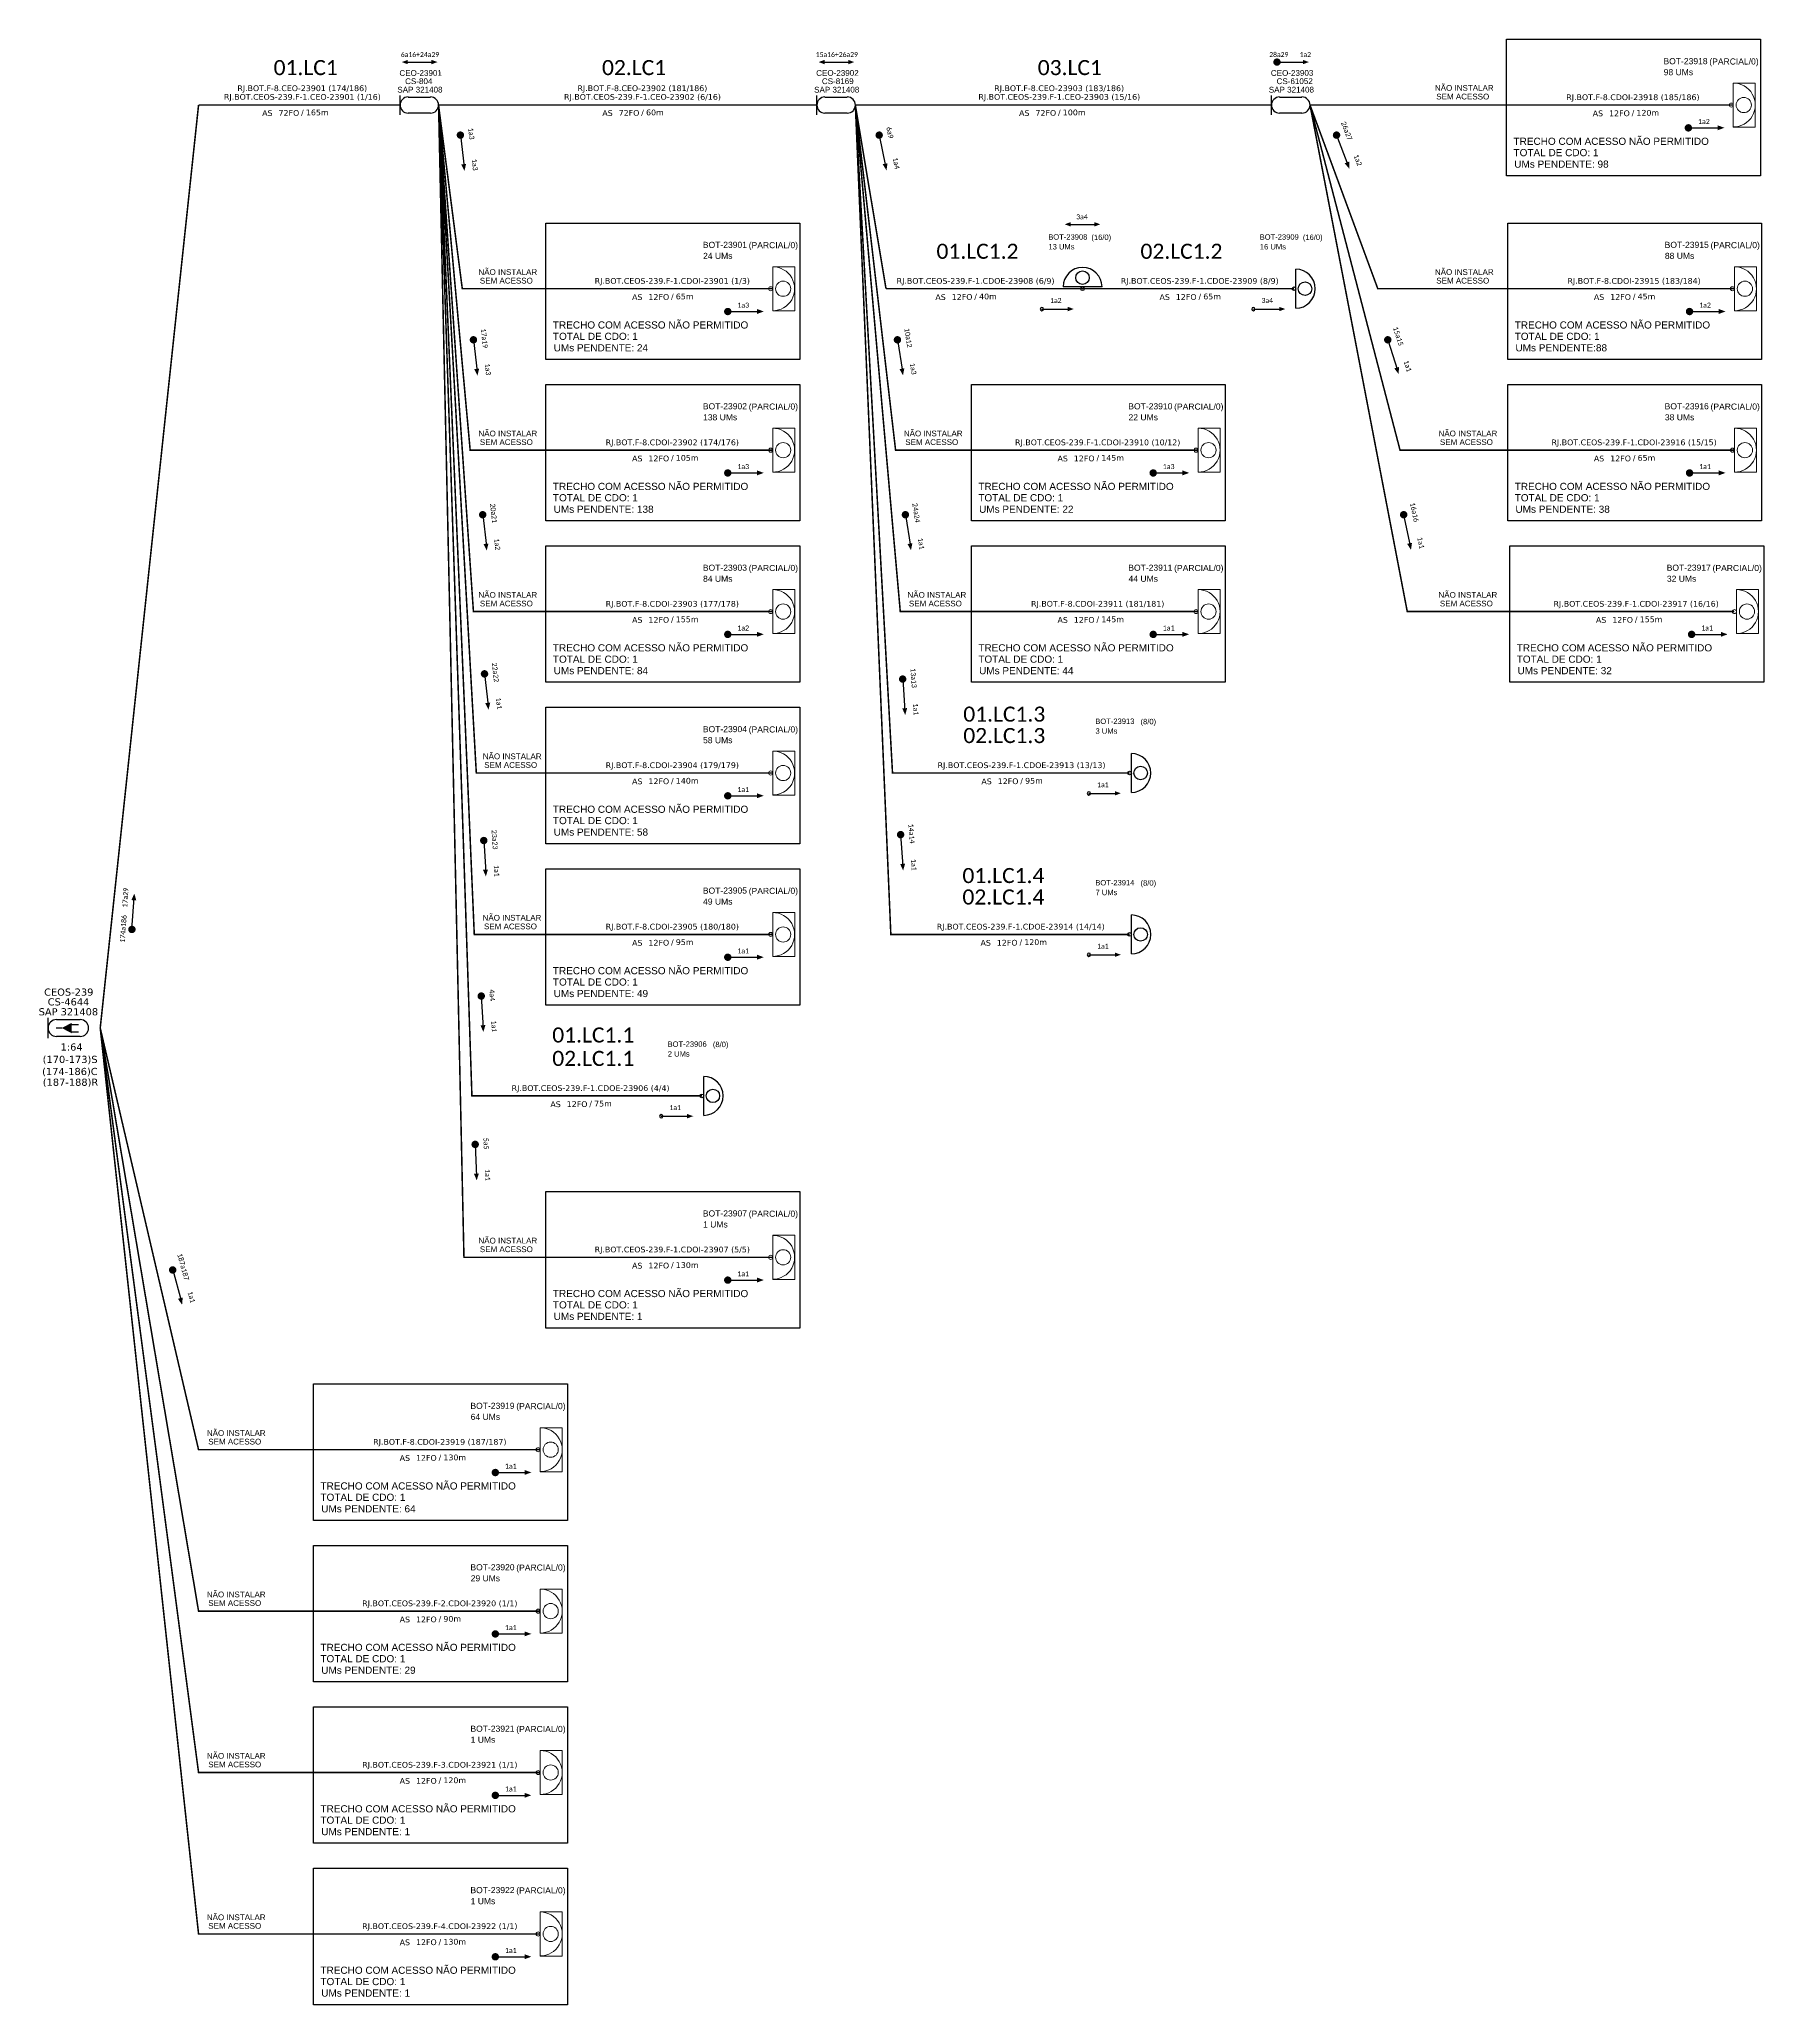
# Model space of a CAD drawing. Header units: millimetres. Extents: x 3557 to 4097, y -655 to 250.
# Drawn here: x 3571 to 4097, y -655 to -55 of the extents above; entities that cross this region are included whole.
import ezdxf
from ezdxf.enums import TextEntityAlignment as Align

# ---------------------------------------------------------------- set-up
doc = ezdxf.new("R2010")
doc.units = ezdxf.units.MM
for name, color, linetype, lineweight in [("20.0-LEGENDA DOS CDO'S", 1, 'Continuous', 0), ('20.2-CDO_POSTE', 1, 'Continuous', 5), ('40.1-ETIQUETAS', 1, 'Continuous', 20)]:
    doc.layers.add(name, color=color, linetype=linetype, lineweight=lineweight)
for name, color, linetype in [('20.4-CEOS', 1, 'Continuous'), ('CAP a instalar', 1, 'Continuous'), ('label_cabos', 7, 'Continuous'), ('SETA', 7, 'Continuous')]:
    doc.layers.add(name, color=color, linetype=linetype)
doc.styles.add('ARIAL', font='arial.ttf')
doc.styles.add('siredit', font='verdana.ttf')
doc.linetypes.add('FENCELINE1', pattern='A,0.25,-0.1,[133,ltypeshp.shx,S=0.1,R=0,X=-0.1,Y=0],-0.1,1', length=1.45)

# ---------------------------------------------------------------- blocks, each defined once
blk = doc.blocks.new('CEOS_RP_CT_DRT')
at = {"layer": '20.4-CEOS', "color": 0}
for p, q in [((-4.54, 1.19), (-1.19, 1.19)), ((-1.19, -1.19), (-4.54, -1.19))]:
    blk.add_line(p, q, dxfattribs=at)
for points in [[(-5.73, -1.43), (-5.73, 1.44)], [(-3.79, 0), (-4.59, 0)], [(-2.47, 0.48), (-1.45, 0.48)], [(-2.47, -0.52), (-1.45, -0.52)]]:
    blk.add_lwpolyline(points, dxfattribs=at)
blk.add_lwpolyline([(-3.79, 0, 0, 1.47, 0), (-2.41, 0, 1.47, 1.47, 0)], format="xyseb", dxfattribs=at)
for centre, start, end in [((-4.54, 0), 90, 270), ((-1.19, 0), 270, 90)]:
    blk.add_arc(centre, 1.19, start, end, dxfattribs=at)
at = {"layer": '20.4-CEOS', "color": 7, "style": 'siredit'}
for tag, p in [('Nº_DA_CEOS', (-2.86, 5.6)), ('LOCAL', (-2.86, 4.24)), ('SAP', (-2.86, 2.78)), ('RACIO_SPLITAGEM', (-2.86, -1.88)), ('FIBRAS_SPLITTER', (-2.86, -3.58)), ('FIBRAS_TOP_C', (-2.86, -5.08)), ('RESERVA_FINAIS', (-2.86, -6.39))]:
    blk.add_attdef(tag, text='', height=1.01, dxfattribs=at).set_placement(p, align=Align.TOP_CENTER)
blk = doc.blocks.new('ETIQUETA_RS5F')
at = {"layer": '40.1-ETIQUETAS', "color": 0, "style": 'siredit'}
blk.add_text('/', height=1.5, dxfattribs=at).set_placement((1.55, -1.95), align=Align.MIDDLE_RIGHT)
for tag, p in [('ETIQUETA_R_SECUNDARIA', (1.18, 2.1)), ('ETIQUETA_R_PRIMARIA', (1.18, 4.1)), ('F_ATIVAS/F_MORTAS', (1.11, -4.24))]:
    blk.add_attdef(tag, text='', height=1.5, dxfattribs=at).set_placement(p, align=Align.MIDDLE_CENTER)
for tag, p in [('TIPO_CABO', (-6.62, -2.12)), ('CAP_CABO', (0.37, -2.09))]:
    blk.add_attdef(tag, text='', height=1.5, dxfattribs=at).set_placement(p, align=Align.MIDDLE_RIGHT)
blk.add_attdef('METROS', text='', height=1.5, dxfattribs=at).set_placement((2.11, -1.95), align=Align.MIDDLE_LEFT)
for tag, p in [('FUSÃO_1', (0.82, -8.39)), ('FUSÃO_2', (0.82, -10.6)), ('FUSÃO_3', (0.82, -12.93)), ('FUSÃO_4', (0.82, -15.14)), ('FUSÃO_5', (0.82, -17.16))]:
    blk.add_attdef(tag, text='', height=1.5, dxfattribs=at).set_placement(p, align=Align.CENTER)
blk = doc.blocks.new('CEO')
at = {"layer": '20.4-CEOS'}
for p, q in [((-6.19, -0.53), (-6.19, 5.68)), ((-3.61, 5.15), (3.61, 5.15)), ((3.61, 0), (-3.61, 0))]:
    blk.add_line(p, q, dxfattribs=at)
for centre, start, end in [((-3.61, 2.58), 90, 270), ((3.61, 2.58), 270, 90)]:
    blk.add_arc(centre, 2.58, start, end, dxfattribs=at)
blk = doc.blocks.new('CDOE-TEXTO PADRÃO')
at = {"layer": "20.0-LEGENDA DOS CDO'S", "color": 0, "style": 'ARIAL'}
for tag, p in [('CDO_N', (0.49, 7.39)), ('CORDOALHA', (0.5, 4.33)), ('SAP', (0.51, 1.67)), ('SPLITER_1', (0.59, -0.91)), ('SPLITER_2', (0.6, -3.55)), ('(XX-XX_F)S', (0.54, -8.29)), ('(XX-XX_L)S', (0.55, -10.83)), ('UMS', (0.55, -13.15))]:
    blk.add_attdef(tag, p, '', height=1.7, rotation=0.118, dxfattribs=at)
blk.add_attdef('FIBRAS_UTILIZADAS', text='', height=1.7, rotation=0.118, dxfattribs=at).set_placement((19.77, 7.43), align=Align.CENTER)
blk = doc.blocks.new('CDOE POSTE_')
at = {"color": 1}
blk.add_line((12.92, -5.49), (-2.38, -5.49), dxfattribs=at)
for centre, radius in [((5.27, -1.86), 2.64), ((5.27, -6.2), 0.708)]:
    blk.add_circle(centre, radius, dxfattribs=at)
blk.add_arc((5.27, -5.49), 7.65, 0, 180, dxfattribs=at)

msp = doc.modelspace()

# ---------------------------------------------------------------- linework, layer by layer
at = {"color": 3, "elevation": 2}
for points in [[(4018.38, -54.95), (4095.85, -54.95), (4095.85, -96.6), (4018.38, -96.6)], [(3725.3, -111.02), (3802.77, -111.02), (3802.77, -152.66), (3725.3, -152.66)], [(4018.74, -111.02), (4096.21, -111.02), (4096.21, -152.66), (4018.74, -152.66)], [(3725.3, -160.29), (3802.77, -160.29), (3802.77, -201.93), (3725.3, -201.93)], [(3855.1, -160.29), (3932.56, -160.29), (3932.56, -201.93), (3855.1, -201.93)], [(4018.74, -160.29), (4096.21, -160.29), (4096.21, -201.93), (4018.74, -201.93)], [(3725.3, -209.56), (3802.77, -209.56), (3802.77, -251.2), (3725.3, -251.2)], [(3855.1, -209.56), (3932.56, -209.56), (3932.56, -251.2), (3855.1, -251.2)], [(4019.36, -209.56), (4096.83, -209.56), (4096.83, -251.2), (4019.36, -251.2)], [(3725.3, -258.83), (3802.77, -258.83), (3802.77, -300.47), (3725.3, -300.47)], [(3725.3, -308.1), (3802.77, -308.1), (3802.77, -349.74), (3725.3, -349.74)], [(3725.3, -406.64), (3802.77, -406.64), (3802.77, -448.28), (3725.3, -448.28)], [(3654.39, -465.36), (3731.85, -465.36), (3731.85, -507), (3654.39, -507)], [(3654.39, -514.63), (3731.85, -514.63), (3731.85, -556.27), (3654.39, -556.27)], [(3654.39, -563.9), (3731.85, -563.9), (3731.85, -605.54), (3654.39, -605.54)], [(3654.39, -613.16), (3731.85, -613.16), (3731.85, -654.81), (3654.39, -654.81)]]:
    msp.add_lwpolyline(points, close=True, dxfattribs=at)
at = {"const_width": 1.13, "elevation": 2}
for points in [[(3948.18, -61.38, -1), (3948.52, -62.45, -1)], [(4073.29, -81.98, 1), (4074.42, -81.98, 1)], [(3780.22, -138.04, 1), (3781.34, -138.04, 1)], [(4073.65, -138.04, 1), (4074.78, -138.04, 1)], [(3780.22, -187.31, 1), (3781.34, -187.31, 1)], [(3910.01, -187.31, 1), (3911.14, -187.31, 1)], [(4073.65, -187.31, 1), (4074.78, -187.31, 1)], [(3780.22, -236.58, 1), (3781.34, -236.58, 1)], [(3910.01, -236.58, 1), (3911.14, -236.58, 1)], [(4074.27, -236.58, 1), (4075.4, -236.58, 1)], [(3780.22, -285.85, 1), (3781.34, -285.85, 1)], [(3598.95, -327.2, 1), (3599.03, -326.07, 1)], [(3780.22, -335.12, 1), (3781.34, -335.12, 1)], [(3780.22, -433.66, 1), (3781.34, -433.66, 1)], [(3709.3, -492.38, 1), (3710.43, -492.38, 1)], [(3709.3, -541.65, 1), (3710.43, -541.65, 1)], [(3709.3, -590.92, 1), (3710.43, -590.92, 1)], [(3709.3, -640.19, 1), (3710.43, -640.19, 1)]]:
    msp.add_lwpolyline(points, format="xyb", close=True, dxfattribs=at)
at = {"const_width": 1.13}
for points in [[(3699.14, -83.64, -1), (3699.27, -84.76, -1)], [(3826.86, -83.65, -1), (3827.09, -84.75, -1)], [(3966.31, -83.67, -1), (3966.71, -84.73, -1)], [(3703.12, -146.11, -1), (3703.25, -147.23, -1)], [(3832.46, -146.11, -1), (3832.63, -147.23, -1)], [(3981.98, -146.13, -1), (3982.32, -147.21, -1)], [(3705.95, -199.5, -1), (3706.08, -200.62, -1)], [(3834.9, -199.5, -1), (3835.07, -200.61, -1)], [(3986.88, -199.5, -1), (3987.11, -200.61, -1)], [(3706.5, -248.06, -1), (3706.63, -249.19, -1)], [(3834.1, -249.66, -1), (3834.18, -250.78, -1)], [(3706.3, -298.93, -1), (3706.36, -300.05, -1)], [(3833.47, -297.13, -1), (3833.55, -298.26, -1)], [(3705.53, -346.4, -1), (3705.6, -347.53, -1)], [(3703.69, -391.67, -1), (3703.74, -392.8, -1)], [(3611.28, -430.02, -1), (3611.57, -431.11, -1)]]:
    msp.add_lwpolyline(points, format="xyb", close=True, dxfattribs=at)
at = {"elevation": 2}
for points in [[(3876.12, -137.29, 1), (3877.12, -137.29, 1)], [(3940.63, -137.29, 1), (3941.63, -137.29, 1)], [(3890.47, -285.1, 1), (3891.47, -285.1, 1)], [(3890.47, -334.37, 1), (3891.47, -334.37, 1)], [(3759.99, -383.64, 1), (3760.99, -383.64, 1)]]:
    msp.add_lwpolyline(points, format="xyb", close=True, dxfattribs=at)
at = {"layer": '40.1-ETIQUETAS', "color": 8}
for p, q in [((4087.56, -81.72, 2), (4087.56, -68.3, 2)), ((3794.48, -137.79, 2), (3794.48, -124.37, 2)), ((4087.92, -137.79, 2), (4087.92, -124.37, 2)), ((3794.48, -187.06, 2), (3794.48, -173.64, 2)), ((3924.28, -187.06, 2), (3924.28, -173.64, 2)), ((4087.92, -187.06, 2), (4087.92, -173.64, 2)), ((3794.48, -236.33, 2), (3794.48, -222.91, 2)), ((3924.28, -236.33, 2), (3924.28, -222.91, 2)), ((4088.54, -236.33, 2), (4088.54, -222.91, 2)), ((3794.48, -285.6, 2), (3794.48, -272.18, 2)), ((3794.48, -334.87, 2), (3794.48, -321.45, 2)), ((3794.48, -433.41, 2), (3794.48, -419.99, 2)), ((3723.57, -492.12, 2), (3723.57, -478.7, 2)), ((3723.57, -541.39, 2), (3723.57, -527.97, 2)), ((3723.57, -590.66, 2), (3723.57, -577.24, 2)), ((3723.57, -639.93, 2), (3723.57, -626.51, 2))]:
    msp.add_line(p, q, dxfattribs=at)
at = {"layer": '40.1-ETIQUETAS', "color": 8, "elevation": 2}
for points in [[(4087.56, -68.3), (4094.28, -68.3), (4094.28, -81.75), (4087.56, -81.75)], [(3794.48, -124.37), (3801.2, -124.37), (3801.2, -137.81), (3794.48, -137.81)], [(4087.92, -124.37), (4094.64, -124.37), (4094.64, -137.81), (4087.92, -137.81)], [(3794.48, -173.64), (3801.2, -173.64), (3801.2, -187.08), (3794.48, -187.08)], [(3924.28, -173.64), (3931, -173.64), (3931, -187.08), (3924.28, -187.08)], [(4087.92, -173.64), (4094.64, -173.64), (4094.64, -187.08), (4087.92, -187.08)], [(3794.48, -222.91), (3801.2, -222.91), (3801.2, -236.35), (3794.48, -236.35)], [(3924.28, -222.91), (3931, -222.91), (3931, -236.35), (3924.28, -236.35)], [(4088.54, -222.91), (4095.26, -222.91), (4095.26, -236.35), (4088.54, -236.35)], [(3794.48, -272.18), (3801.2, -272.18), (3801.2, -285.62), (3794.48, -285.62)], [(3794.48, -321.45), (3801.2, -321.45), (3801.2, -334.89), (3794.48, -334.89)], [(3794.48, -419.99), (3801.2, -419.99), (3801.2, -433.43), (3794.48, -433.43)], [(3723.57, -478.7), (3730.29, -478.7), (3730.29, -492.15), (3723.57, -492.15)], [(3723.57, -527.97), (3730.29, -527.97), (3730.29, -541.42), (3723.57, -541.42)], [(3723.57, -577.24), (3730.29, -577.24), (3730.29, -590.69), (3723.57, -590.69)], [(3723.57, -626.51), (3730.29, -626.51), (3730.29, -639.96), (3723.57, -639.96)]]:
    msp.add_lwpolyline(points, close=True, dxfattribs=at)
at = {"layer": '40.1-ETIQUETAS', "color": 8}
for centre, major_axis, start_param, end_param in [((4087.56, -75.01, 2), (-4.74, 4.74), 2.356194, 5.497787), ((4086.94, -75.02, 2), (-0.439, 0.439), 2.356194490191767, 8.639379797371353), ((4090.75, -75.01, 2), (1.64, 1.64), 3.926991, 10.210176), ((3794.48, -131.08, 2), (-4.74, 4.74), 2.356194, 5.497787), ((4087.92, -131.08, 2), (-4.74, 4.74), 2.356194, 5.497787), ((3793.86, -131.08, 2), (-0.439, 0.439), 2.356194490191767, 8.639379797371353), ((3797.67, -131.08, 2), (1.64, 1.64), 3.926991, 10.210176), ((4087.3, -131.08, 2), (-0.439, 0.439), 2.356194490191767, 8.639379797371353), ((4091.11, -131.08, 2), (1.64, 1.64), 3.926991, 10.210176), ((3794.48, -180.35, 2), (-4.74, 4.74), 2.356194, 5.497787), ((3924.28, -180.35, 2), (-4.74, 4.74), 2.356194, 5.497787), ((4087.92, -180.35, 2), (-4.74, 4.74), 2.356194, 5.497787), ((3793.86, -180.35, 2), (-0.439, 0.439), 2.356194490191767, 8.639379797371353), ((3797.67, -180.35, 2), (1.64, 1.64), 3.926991, 10.210176), ((3923.66, -180.35, 2), (-0.439, 0.439), 2.356194490191767, 8.639379797371353), ((3927.46, -180.35, 2), (1.64, 1.64), 3.926991, 10.210176), ((4087.3, -180.35, 2), (-0.439, 0.439), 2.356194490191767, 8.639379797371353), ((4091.11, -180.35, 2), (1.64, 1.64), 3.926991, 10.210176), ((3794.48, -229.62, 2), (-4.74, 4.74), 2.356194, 5.497787), ((3797.67, -229.62, 2), (1.64, 1.64), 3.926991, 10.210176), ((3924.28, -229.62, 2), (-4.74, 4.74), 2.356194, 5.497787), ((3927.46, -229.62, 2), (1.64, 1.64), 3.926991, 10.210176), ((4088.54, -229.62, 2), (-4.74, 4.74), 2.356194, 5.497787), ((4091.73, -229.62, 2), (1.64, 1.64), 3.926991, 10.210176), ((3793.86, -229.62, 2), (-0.439, 0.439), 2.356194490191767, 8.639379797371353), ((3923.66, -229.62, 2), (-0.439, 0.439), 2.356194490191767, 8.639379797371353), ((4087.92, -229.62, 2), (-0.439, 0.439), 2.356194490191767, 8.639379797371353), ((3794.48, -278.89, 2), (-4.74, 4.74), 2.356194, 5.497787), ((3793.86, -278.89, 2), (-0.439, 0.439), 2.356194490191767, 8.639379797371353), ((3797.67, -278.89, 2), (1.64, 1.64), 3.926991, 10.210176), ((3794.48, -328.16, 2), (-4.74, 4.74), 2.356194, 5.497787), ((3793.86, -328.16, 2), (-0.439, 0.439), 2.356194490191767, 8.639379797371353), ((3797.67, -328.16, 2), (1.64, 1.64), 3.926991, 10.210176), ((3794.48, -426.7, 2), (-4.74, 4.74), 2.356194, 5.497787), ((3797.67, -426.7, 2), (1.64, 1.64), 3.926991, 10.210176), ((3793.86, -426.7, 2), (-0.439, 0.439), 2.356194490191767, 8.639379797371353), ((3723.57, -485.41, 2), (-4.74, 4.74), 2.356194, 5.497787), ((3722.94, -485.42, 2), (-0.439, 0.439), 2.356194490191767, 8.639379797371353), ((3726.75, -485.41, 2), (1.64, 1.64), 3.926991, 10.210176), ((3723.57, -534.68, 2), (-4.74, 4.74), 2.356194, 5.497787), ((3726.75, -534.68, 2), (1.64, 1.64), 3.926991, 10.210176), ((3722.94, -534.69, 2), (-0.439, 0.439), 2.356194490191767, 8.639379797371353), ((3723.57, -583.95, 2), (-4.74, 4.74), 2.356194, 5.497787), ((3726.75, -583.95, 2), (1.64, 1.64), 3.926991, 10.210176), ((3722.94, -583.96, 2), (-0.439, 0.439), 2.356194490191767, 8.639379797371353), ((3723.57, -633.22, 2), (-4.74, 4.74), 2.356194, 5.497787), ((3722.94, -633.23, 2), (-0.439, 0.439), 2.356194490191767, 8.639379797371353), ((3726.75, -633.22, 2), (1.64, 1.64), 3.926991, 10.210176)]:
    msp.add_ellipse(centre, major_axis=major_axis, ratio=1, start_param=start_param, end_param=end_param, dxfattribs=at)
at = {"layer": 'CAP a instalar', "linetype": 'FENCELINE1', "ltscale": 7, "const_width": 0.467, "elevation": 2}
for points in [[(3589.32, -356.72), (3619.32, -75.02)], [(3680.79, -75.02), (3619.32, -75.02)], [(3692.54, -75.02), (3807.95, -75.02)], [(3692.54, -75.02), (3702.72, -377.43), (3772.87, -377.43)], [(3819.7, -75.02), (3946.67, -75.02)], [(3819.7, -75.02), (3829.06, -131.08)], [(3819.7, -75.02), (3831.04, -278.89), (3903.36, -278.89)], [(3819.7, -75.02), (3830.53, -328.16), (3903.36, -328.16)], [(3889.01, -131.08), (3829.06, -131.08)], [(3889.01, -131.08), (3953.52, -131.08)]]:
    msp.add_lwpolyline(points, dxfattribs=at)
at = {"layer": 'CAP a instalar', "color": 8, "linetype": 'FENCELINE1', "ltscale": 7, "const_width": 0.467, "elevation": 2}
for points in [[(3692.54, -75.02), (3699.78, -131.08), (3794.48, -131.08)], [(3692.54, -75.02), (3702.19, -180.35), (3794.48, -180.35)], [(3692.54, -75.02), (3703.18, -229.62), (3794.48, -229.62)], [(3692.54, -75.02), (3704.06, -278.89), (3794.48, -278.89)], [(3692.54, -75.02), (3703.44, -328.16), (3794.48, -328.16)], [(3692.54, -75.02), (3700.29, -426.7), (3794.48, -426.7)], [(3819.7, -75.02), (3831.98, -180.35), (3924.28, -180.35)], [(3819.7, -75.02), (3833.41, -229.62), (3924.28, -229.62)], [(3958.42, -75.02), (3979.1, -131.08), (4087.92, -131.08)], [(3958.42, -75.02), (3985.89, -180.35), (4087.92, -180.35)], [(3958.42, -75.02), (3988.09, -229.62), (4087.92, -229.62)], [(3958.42, -75.02), (4087.56, -75.02)], [(3589.32, -356.72), (3619.32, -485.42), (3723.57, -485.42)], [(3589.32, -356.72), (3619.32, -534.69), (3723.57, -534.69)], [(3589.32, -356.72), (3619.32, -583.96), (3723.57, -583.96)], [(3589.32, -356.72), (3619.32, -633.23), (3723.57, -633.23)]]:
    msp.add_lwpolyline(points, dxfattribs=at)
at = {"layer": 'SETA', "elevation": 2}
for points in [[(3682.47, -61.91), (3691.07, -61.91)], [(3809.63, -61.91), (3818.23, -61.91)], [(3948.35, -61.91), (3956.94, -61.91)], [(4073.86, -81.98), (4083.56, -81.98)], [(3884.71, -111.43), (3893.3, -111.43)], [(3876.62, -137.29), (3885.22, -137.29)], [(3941.13, -137.29), (3949.72, -137.29)], [(3780.78, -138.04), (3790.48, -138.04)], [(4074.22, -138.04), (4083.92, -138.04)], [(3780.78, -187.31), (3790.48, -187.31)], [(3910.57, -187.31), (3920.27, -187.31)], [(4074.22, -187.31), (4083.92, -187.31)], [(3780.78, -236.58), (3790.48, -236.58)], [(3910.57, -236.58), (3920.27, -236.58)], [(4074.84, -236.58), (4084.54, -236.58)], [(3780.78, -285.85), (3790.48, -285.85)], [(3890.97, -285.1), (3899.57, -285.1)], [(3598.99, -326.63), (3599.65, -316.96)], [(3780.78, -335.12), (3790.48, -335.12)], [(3890.97, -334.37), (3899.57, -334.37)], [(3760.49, -383.64), (3769.08, -383.64)], [(3780.78, -433.66), (3790.48, -433.66)], [(3709.86, -492.38), (3719.56, -492.38)], [(3709.86, -541.65), (3719.56, -541.65)], [(3709.86, -590.92), (3719.56, -590.92)], [(3709.86, -640.19), (3719.56, -640.19)]]:
    msp.add_lwpolyline(points, dxfattribs=at)
at = {"layer": 'SETA'}
for points in [[(3699.2, -84.2), (3700.31, -93.83)], [(3826.98, -84.2), (3828.95, -93.69)], [(3966.51, -84.2), (3969.98, -93.26)], [(3703.18, -146.67), (3704.29, -156.31)], [(3832.54, -146.67), (3834.06, -156.25)], [(3982.15, -146.67), (3985.09, -155.91)], [(3706.02, -200.06), (3707.12, -209.69)], [(3834.98, -200.06), (3836.5, -209.64)], [(3986.99, -200.06), (3988.98, -209.55)], [(3706.56, -248.63), (3707.66, -258.26)], [(3834.14, -250.22), (3834.83, -259.89)], [(3706.33, -299.49), (3706.92, -309.17)], [(3833.51, -297.69), (3834.2, -307.37)], [(3705.57, -346.96), (3706.15, -356.64)], [(3703.71, -392.24), (3704.14, -401.93)], [(3611.43, -430.56), (3613.97, -439.92)]]:
    msp.add_lwpolyline(points, dxfattribs=at)
for points in [[(3683.16, -61.23, 2), (3681.33, -61.9, 2), (3683.16, -62.57, 2)], [(3690.38, -61.23, 2), (3692.21, -61.9, 2), (3690.38, -62.57, 2)], [(3810.32, -61.23, 2), (3808.49, -61.9, 2), (3810.32, -62.57, 2)], [(3817.54, -61.23, 2), (3819.37, -61.9, 2), (3817.54, -62.57, 2)], [(3956.25, -61.23, 2), (3958.09, -61.9, 2), (3956.25, -62.57, 2)], [(4082.78, -81.21, 2), (4084.84, -81.96, 2), (4082.78, -82.71, 2)], [(3699.46, -93.15), (3700.44, -95.12), (3700.95, -92.98)], [(3828.04, -93.09), (3829.2, -94.96), (3829.51, -92.78)], [(3968.98, -92.8), (3970.42, -94.47), (3970.39, -92.27)], [(3885.4, -110.75, 2), (3883.57, -111.42, 2), (3885.4, -112.09, 2)], [(3892.61, -110.75, 2), (3894.45, -111.42, 2), (3892.61, -112.09, 2)], [(3789.7, -137.27, 2), (3791.77, -138.02, 2), (3789.7, -138.77, 2)], [(3884.53, -136.61, 2), (3886.36, -137.27, 2), (3884.53, -137.94, 2)], [(3949.03, -136.61, 2), (3950.87, -137.27, 2), (3949.03, -137.94, 2)], [(4083.14, -137.27, 2), (4085.2, -138.02, 2), (4083.14, -138.77, 2)], [(3703.44, -155.62), (3704.42, -157.59), (3704.93, -155.45)], [(3833.18, -155.6), (3834.24, -157.53), (3834.66, -155.37)], [(3984.13, -155.4), (3985.47, -157.14), (3985.56, -154.95)], [(3789.7, -186.54, 2), (3791.77, -187.29, 2), (3789.7, -188.04, 2)], [(3919.49, -186.54, 2), (3921.56, -187.29, 2), (3919.49, -188.04, 2)], [(4083.14, -186.54, 2), (4085.2, -187.29, 2), (4083.14, -188.04, 2)], [(3706.27, -209), (3707.25, -210.97), (3707.76, -208.83)], [(3835.62, -208.99), (3836.68, -210.91), (3837.1, -208.75)], [(3988.07, -208.94), (3989.23, -210.81), (3989.54, -208.64)], [(3789.7, -235.81, 2), (3791.77, -236.56, 2), (3789.7, -237.31, 2)], [(3919.49, -235.81, 2), (3921.56, -236.56, 2), (3919.49, -237.31, 2)], [(4083.76, -235.81, 2), (4085.82, -236.56, 2), (4083.76, -237.31, 2)], [(3706.81, -257.57), (3707.79, -259.54), (3708.31, -257.4)], [(3834.01, -259.17), (3834.91, -261.18), (3835.51, -259.07)], [(3789.7, -285.08, 2), (3791.77, -285.83, 2), (3789.7, -286.58, 2)], [(3898.88, -284.42, 2), (3900.71, -285.08, 2), (3898.88, -285.75, 2)], [(3706.1, -308.44), (3706.98, -310.46), (3707.61, -308.35)], [(3833.38, -306.65), (3834.28, -308.65), (3834.88, -306.54)], [(3598.83, -317.68, 2), (3599.72, -315.67, 2), (3600.33, -317.78, 2)], [(3789.7, -334.35, 2), (3791.77, -335.1, 2), (3789.7, -335.85, 2)], [(3898.88, -333.69, 2), (3900.71, -334.35, 2), (3898.88, -335.02, 2)], [(3705.34, -355.91), (3706.22, -357.93), (3706.84, -355.82)], [(3768.39, -382.96, 2), (3770.23, -383.62, 2), (3768.39, -384.29, 2)], [(3703.34, -401.18), (3704.18, -403.21), (3704.84, -401.12)], [(3789.7, -432.89, 2), (3791.77, -433.64, 2), (3789.7, -434.39, 2)], [(3613.03, -439.37), (3614.3, -441.17), (3614.48, -438.97)], [(3718.78, -491.61, 2), (3720.85, -492.36, 2), (3718.78, -493.11, 2)], [(3718.78, -540.88, 2), (3720.85, -541.63, 2), (3718.78, -542.38, 2)], [(3718.78, -590.15, 2), (3720.85, -590.9, 2), (3718.78, -591.65, 2)], [(3718.78, -639.42, 2), (3720.85, -640.17, 2), (3718.78, -640.92, 2)]]:
    msp.add_solid(points, dxfattribs=at)

# ---------------------------------------------------------------- block references
at = {"color": 2, "xscale": 0.9491411289217663, "yscale": 0.9491411289217663, "zscale": 0.9491411289217663}
for p in [(3686.67, -77.46, 2), (3813.83, -77.46, 2), (3952.54, -77.46, 2)]:
    msp.add_blockref('CEO', p, dxfattribs=at)
at = {"layer": '20.2-CDO_POSTE', "color": 0}
ref = msp.add_blockref('CDOE-TEXTO PADRÃO', (3680.49, -73.12, 2), dxfattribs=dict(at, xscale=1.034482322246155, yscale=1.034482322246155, zscale=1.034482322246155))
ref.add_attrib('CDO_N', 'CEO-23901', (3680.6, -66.12, 2), dxfattribs={"layer": "20.0-LEGENDA DOS CDO'S", "color": 0, "height": 1.758, "rotation": 0.11799, "style": 'ARIAL'})
ref.add_attrib('CORDOALHA', 'CS-804', (3682.34, -68.63, 2), dxfattribs={"layer": "20.0-LEGENDA DOS CDO'S", "color": 0, "height": 1.758, "rotation": 0.11799, "style": 'ARIAL'})
ref.add_attrib('SAP', 'SAP 321408', (3679.97, -71.22, 2), dxfattribs={"layer": "20.0-LEGENDA DOS CDO'S", "color": 0, "height": 1.758, "rotation": 0.11799, "style": 'ARIAL'})
ref = msp.add_blockref('CDOE-TEXTO PADRÃO', (3807.65, -73.12, 2), dxfattribs=dict(at, xscale=1.034482322246155, yscale=1.034482322246155, zscale=1.034482322246155))
ref.add_attrib('CDO_N', 'CEO-23902', (3807.76, -66.12, 2), dxfattribs={"layer": "20.0-LEGENDA DOS CDO'S", "color": 0, "height": 1.758, "rotation": 0.11799, "style": 'ARIAL'})
ref.add_attrib('CORDOALHA', 'CS-8169', (3809.5, -68.63, 2), dxfattribs={"layer": "20.0-LEGENDA DOS CDO'S", "color": 0, "height": 1.758, "rotation": 0.11799, "style": 'ARIAL'})
ref.add_attrib('SAP', 'SAP 321408', (3807.13, -71.22, 2), dxfattribs={"layer": "20.0-LEGENDA DOS CDO'S", "color": 0, "height": 1.758, "rotation": 0.11799, "style": 'ARIAL'})
ref = msp.add_blockref('CDOE-TEXTO PADRÃO', (3946.36, -73.12, 2), dxfattribs=dict(at, xscale=1.034482322246155, yscale=1.034482322246155, zscale=1.034482322246155))
ref.add_attrib('CDO_N', 'CEO-23903', (3946.48, -66.12, 2), dxfattribs={"layer": "20.0-LEGENDA DOS CDO'S", "color": 0, "height": 1.758, "rotation": 0.11799, "style": 'ARIAL'})
ref.add_attrib('CORDOALHA', 'CS-61052', (3948.22, -68.63, 2), dxfattribs={"layer": "20.0-LEGENDA DOS CDO'S", "color": 0, "height": 1.758, "rotation": 0.11799, "style": 'ARIAL'})
ref.add_attrib('SAP', 'SAP 321408', (3945.85, -71.22, 2), dxfattribs={"layer": "20.0-LEGENDA DOS CDO'S", "color": 0, "height": 1.758, "rotation": 0.11799, "style": 'ARIAL'})
at = {"layer": '20.2-CDO_POSTE'}
ref = msp.add_blockref('CDOE-TEXTO PADRÃO', (3885.65, -127.19, 2), dxfattribs=dict(at, xscale=0.9720000028610228, yscale=0.9720000028610228, zscale=0.9720000028610228))
ref.add_attrib('CDO_N', 'BOT-23908', (3878.56, -116.12, 2), dxfattribs={"layer": "20.0-LEGENDA DOS CDO'S", "color": 0, "height": 1.652, "rotation": 0.11799, "style": 'ARIAL'})
ref.add_attrib('CORDOALHA', '13 UMs', (3878.62, -119.1, 2), dxfattribs={"layer": "20.0-LEGENDA DOS CDO'S", "color": 0, "height": 1.652, "rotation": 0.11799, "style": 'ARIAL'})
ref.add_attrib('FIBRAS_UTILIZADAS', '  (16/0)', dxfattribs={"layer": "20.0-LEGENDA DOS CDO'S", "color": 0, "height": 1.652, "rotation": 0.11799, "style": 'ARIAL'}).set_placement((3894.1, -116.2, 2), align=Align.CENTER)
ref = msp.add_blockref('CDOE-TEXTO PADRÃO', (3950.15, -127.19, 2), dxfattribs=dict(at, xscale=0.9720000028610228, yscale=0.9720000028610228, zscale=0.9720000028610228))
ref.add_attrib('CDO_N', 'BOT-23909', (3943.06, -116.12, 2), dxfattribs={"layer": "20.0-LEGENDA DOS CDO'S", "color": 0, "height": 1.652, "rotation": 0.11799, "style": 'ARIAL'})
ref.add_attrib('CORDOALHA', '16 UMs', (3943.12, -119.1, 2), dxfattribs={"layer": "20.0-LEGENDA DOS CDO'S", "color": 0, "height": 1.652, "rotation": 0.11799, "style": 'ARIAL'})
ref.add_attrib('FIBRAS_UTILIZADAS', '  (16/0)', dxfattribs={"layer": "20.0-LEGENDA DOS CDO'S", "color": 0, "height": 1.652, "rotation": 0.11799, "style": 'ARIAL'}).set_placement((3958.61, -116.2, 2), align=Align.CENTER)
ref = msp.add_blockref('CDOE-TEXTO PADRÃO', (3900, -275, 2), dxfattribs=dict(at, xscale=0.9720000028610228, yscale=0.9720000028610228, zscale=0.9720000028610228))
ref.add_attrib('CDO_N', 'BOT-23913', (3892.91, -263.93, 2), dxfattribs={"layer": "20.0-LEGENDA DOS CDO'S", "color": 0, "height": 1.652, "rotation": 0.11799, "style": 'ARIAL'})
ref.add_attrib('CORDOALHA', '3 UMs', (3892.97, -266.91, 2), dxfattribs={"layer": "20.0-LEGENDA DOS CDO'S", "color": 0, "height": 1.652, "rotation": 0.11799, "style": 'ARIAL'})
ref.add_attrib('FIBRAS_UTILIZADAS', '  (8/0)', dxfattribs={"layer": "20.0-LEGENDA DOS CDO'S", "color": 0, "height": 1.652, "rotation": 0.11799, "style": 'ARIAL'}).set_placement((3908.45, -264.01, 2), align=Align.CENTER)
ref = msp.add_blockref('CDOE-TEXTO PADRÃO', (3900, -324.27, 2), dxfattribs=dict(at, xscale=0.9720000028610228, yscale=0.9720000028610228, zscale=0.9720000028610228))
ref.add_attrib('CDO_N', 'BOT-23914', (3892.91, -313.2, 2), dxfattribs={"layer": "20.0-LEGENDA DOS CDO'S", "color": 0, "height": 1.652, "rotation": 0.11799, "style": 'ARIAL'})
ref.add_attrib('CORDOALHA', '7 UMs', (3892.97, -316.18, 2), dxfattribs={"layer": "20.0-LEGENDA DOS CDO'S", "color": 0, "height": 1.652, "rotation": 0.11799, "style": 'ARIAL'})
ref.add_attrib('FIBRAS_UTILIZADAS', '  (8/0)', dxfattribs={"layer": "20.0-LEGENDA DOS CDO'S", "color": 0, "height": 1.652, "rotation": 0.11799, "style": 'ARIAL'}).set_placement((3908.45, -313.28, 2), align=Align.CENTER)
ref = msp.add_blockref('CDOE-TEXTO PADRÃO', (3769.51, -373.54, 2), dxfattribs=dict(at, xscale=0.9720000028610228, yscale=0.9720000028610228, zscale=0.9720000028610228))
ref.add_attrib('CDO_N', 'BOT-23906', (3762.42, -362.47, 2), dxfattribs={"layer": "20.0-LEGENDA DOS CDO'S", "color": 0, "height": 1.652, "rotation": 0.11799, "style": 'ARIAL'})
ref.add_attrib('CORDOALHA', '2 UMs', (3762.48, -365.45, 2), dxfattribs={"layer": "20.0-LEGENDA DOS CDO'S", "color": 0, "height": 1.652, "rotation": 0.11799, "style": 'ARIAL'})
ref.add_attrib('FIBRAS_UTILIZADAS', '  (8/0)', dxfattribs={"layer": "20.0-LEGENDA DOS CDO'S", "color": 0, "height": 1.652, "rotation": 0.11799, "style": 'ARIAL'}).set_placement((3777.97, -362.55, 2), align=Align.CENTER)
at = {"layer": '20.4-CEOS'}
ref = msp.add_blockref('CEOS_RP_CT_DRT', (3585.79, -356.72, 2), dxfattribs=dict(at, xscale=2.161665797233581, yscale=2.161665797233581, zscale=2.161665797233581))
ref.add_attrib('Nº_DA_CEOS', 'CEOS-239', dxfattribs={"color": 7, "height": 2.183, "style": 'siredit'}).set_placement((3579.72, -344.66, 2), align=Align.TOP_CENTER)
ref.add_attrib('LOCAL', 'CS-4644', dxfattribs={"color": 7, "height": 2.183, "style": 'siredit'}).set_placement((3579.65, -347.64, 2), align=Align.TOP_CENTER)
ref.add_attrib('SAP', 'SAP 321408', dxfattribs={"color": 7, "height": 2.183, "style": 'siredit'}).set_placement((3579.61, -350.67, 2), align=Align.TOP_CENTER)
ref.add_attrib('RACIO_SPLITAGEM', '1:64', dxfattribs={"color": 7, "height": 2.183, "style": 'siredit'}).set_placement((3580.59, -361.43, 2), align=Align.TOP_CENTER)
ref.add_attrib('FIBRAS_SPLITTER', '(170-173)S', dxfattribs={"color": 7, "height": 2.183, "style": 'siredit'}).set_placement((3580.13, -365.2, 2), align=Align.TOP_CENTER)
ref.add_attrib('FIBRAS_TOP_C', '(174-186)C', dxfattribs={"color": 7, "height": 2.183, "style": 'siredit'}).set_placement((3580.06, -368.89, 2), align=Align.TOP_CENTER)
ref.add_attrib('RESERVA_FINAIS', '(187-188)R', dxfattribs={"color": 7, "height": 2.183, "style": 'siredit'}).set_placement((3580.25, -372.17, 2), align=Align.TOP_CENTER)
at = {"layer": '40.1-ETIQUETAS', "color": 8}
ref = msp.add_blockref('CDOE-TEXTO PADRÃO', (4074.26, -75.06, 2), dxfattribs=dict(at, xscale=1.09648293559315, yscale=1.09648293559315, zscale=1.09648293559315))
ref.add_attrib('CDO_N', 'BOT-23918', (4066.26, -62.57, 2), dxfattribs={"layer": "20.0-LEGENDA DOS CDO'S", "color": 0, "height": 1.864, "rotation": 0.11799, "style": 'ARIAL'})
ref.add_attrib('CORDOALHA', '98 UMs', (4066.33, -65.93, 2), dxfattribs={"layer": "20.0-LEGENDA DOS CDO'S", "color": 0, "height": 1.864, "rotation": 0.11799, "style": 'ARIAL'})
ref.add_attrib('FIBRAS_UTILIZADAS', '           (PARCIAL/0)', dxfattribs={"layer": "20.0-LEGENDA DOS CDO'S", "color": 0, "height": 1.8639, "rotation": 0.11799, "style": 'ARIAL'}).set_placement((4083.8, -62.66, 2), align=Align.CENTER)
at = {"layer": '40.1-ETIQUETAS'}
ref = msp.add_blockref('ETIQUETA_RS5F', (3649.61, -74.99, 2), dxfattribs=dict(at, xscale=1.16639998499977, yscale=1.16639998499977, zscale=1.16639998499977))
ref.add_attrib('ETIQUETA_R_PRIMARIA', 'RJ.BOT.F-8.CEO-23901 (174/186)', dxfattribs={"color": 0, "height": 1.7496, "style": 'siredit'}).set_placement((3650.95, -69.89, 2), align=Align.MIDDLE_CENTER)
ref.add_attrib('ETIQUETA_R_SECUNDARIA', 'RJ.BOT.CEOS-239.F-1.CEO-23901 (1/16)', dxfattribs={"color": 0, "height": 1.7496, "style": 'siredit'}).set_placement((3650.99, -72.54, 2), align=Align.MIDDLE_CENTER)
ref.add_attrib('TIPO_CABO', 'AS', dxfattribs={"color": 0, "height": 1.75, "style": 'siredit'}).set_placement((3641.9, -77.46, 2), align=Align.MIDDLE_RIGHT)
ref.add_attrib('CAP_CABO', '72FO', dxfattribs={"color": 0, "height": 1.75, "style": 'siredit'}).set_placement((3650.04, -77.43, 2), align=Align.MIDDLE_RIGHT)
ref.add_attrib('METROS', '165m', dxfattribs={"color": 0, "height": 1.75, "style": 'siredit'}).set_placement((3652.08, -77.27, 2), align=Align.MIDDLE_LEFT)
ref = msp.add_blockref('ETIQUETA_RS5F', (3753.38, -74.99, 2), dxfattribs=dict(at, xscale=1.16639998499977, yscale=1.16639998499977, zscale=1.16639998499977))
ref.add_attrib('ETIQUETA_R_PRIMARIA', 'RJ.BOT.F-8.CEO-23902 (181/186)', dxfattribs={"color": 0, "height": 1.7496, "style": 'siredit'}).set_placement((3754.72, -69.89, 2), align=Align.MIDDLE_CENTER)
ref.add_attrib('ETIQUETA_R_SECUNDARIA', 'RJ.BOT.CEOS-239.F-1.CEO-23902 (6/16)', dxfattribs={"color": 0, "height": 1.7496, "style": 'siredit'}).set_placement((3754.76, -72.54, 2), align=Align.MIDDLE_CENTER)
ref.add_attrib('TIPO_CABO', 'AS', dxfattribs={"color": 0, "height": 1.75, "style": 'siredit'}).set_placement((3745.67, -77.46, 2), align=Align.MIDDLE_RIGHT)
ref.add_attrib('CAP_CABO', '72FO', dxfattribs={"color": 0, "height": 1.75, "style": 'siredit'}).set_placement((3753.81, -77.43, 2), align=Align.MIDDLE_RIGHT)
ref.add_attrib('METROS', '60m', dxfattribs={"color": 0, "height": 1.75, "style": 'siredit'}).set_placement((3755.85, -77.27, 2), align=Align.MIDDLE_LEFT)
ref = msp.add_blockref('ETIQUETA_RS5F', (3880.54, -74.99, 2), dxfattribs=dict(at, xscale=1.16639998499977, yscale=1.16639998499977, zscale=1.16639998499977))
ref.add_attrib('ETIQUETA_R_PRIMARIA', 'RJ.BOT.F-8.CEO-23903 (183/186)', dxfattribs={"color": 0, "height": 1.7496, "style": 'siredit'}).set_placement((3881.88, -69.89, 2), align=Align.MIDDLE_CENTER)
ref.add_attrib('ETIQUETA_R_SECUNDARIA', 'RJ.BOT.CEOS-239.F-1.CEO-23903 (15/16)', dxfattribs={"color": 0, "height": 1.7496, "style": 'siredit'}).set_placement((3881.92, -72.54, 2), align=Align.MIDDLE_CENTER)
ref.add_attrib('TIPO_CABO', 'AS', dxfattribs={"color": 0, "height": 1.75, "style": 'siredit'}).set_placement((3872.82, -77.46, 2), align=Align.MIDDLE_RIGHT)
ref.add_attrib('CAP_CABO', '72FO', dxfattribs={"color": 0, "height": 1.75, "style": 'siredit'}).set_placement((3880.97, -77.43, 2), align=Align.MIDDLE_RIGHT)
ref.add_attrib('METROS', '100m', dxfattribs={"color": 0, "height": 1.75, "style": 'siredit'}).set_placement((3883, -77.27, 2), align=Align.MIDDLE_LEFT)
at = {"layer": '40.1-ETIQUETAS', "color": 8}
ref = msp.add_blockref('ETIQUETA_RS5F', (4055.55, -75.1, 2), dxfattribs=dict(at, xscale=1.16639998499977, yscale=1.16639998499977, zscale=1.16639998499977))
ref.add_attrib('ETIQUETA_R_SECUNDARIA', 'RJ.BOT.F-8.CDOI-23918 (185/186)', dxfattribs={"color": 0, "height": 1.7496, "style": 'siredit'}).set_placement((4056.93, -72.64, 2), align=Align.MIDDLE_CENTER)
ref.add_attrib('TIPO_CABO', 'AS', dxfattribs={"color": 0, "height": 1.75, "style": 'siredit'}).set_placement((4047.83, -77.56, 2), align=Align.MIDDLE_RIGHT)
ref.add_attrib('CAP_CABO', '12FO', dxfattribs={"color": 0, "height": 1.75, "style": 'siredit'}).set_placement((4055.98, -77.54, 2), align=Align.MIDDLE_RIGHT)
ref.add_attrib('METROS', '120m', dxfattribs={"color": 0, "height": 1.75, "style": 'siredit'}).set_placement((4058.01, -77.38, 2), align=Align.MIDDLE_LEFT)
ref = msp.add_blockref('CDOE-TEXTO PADRÃO', (3781.18, -131.12, 2), dxfattribs=dict(at, xscale=1.09648293559315, yscale=1.09648293559315, zscale=1.09648293559315))
ref.add_attrib('CDO_N', 'BOT-23901', (3773.18, -118.63, 2), dxfattribs={"layer": "20.0-LEGENDA DOS CDO'S", "color": 0, "height": 1.864, "rotation": 0.11799, "style": 'ARIAL'})
ref.add_attrib('CORDOALHA', '24 UMs', (3773.25, -121.99, 2), dxfattribs={"layer": "20.0-LEGENDA DOS CDO'S", "color": 0, "height": 1.864, "rotation": 0.11799, "style": 'ARIAL'})
ref.add_attrib('FIBRAS_UTILIZADAS', '           (PARCIAL/0)', dxfattribs={"layer": "20.0-LEGENDA DOS CDO'S", "color": 0, "height": 1.8639, "rotation": 0.11799, "style": 'ARIAL'}).set_placement((3790.72, -118.72, 2), align=Align.CENTER)
ref = msp.add_blockref('CDOE-TEXTO PADRÃO', (4074.62, -131.12, 2), dxfattribs=dict(at, xscale=1.09648293559315, yscale=1.09648293559315, zscale=1.09648293559315))
ref.add_attrib('CDO_N', 'BOT-23915', (4066.62, -118.63, 2), dxfattribs={"layer": "20.0-LEGENDA DOS CDO'S", "color": 0, "height": 1.864, "rotation": 0.11799, "style": 'ARIAL'})
ref.add_attrib('CORDOALHA', '88 UMs', (4066.69, -121.99, 2), dxfattribs={"layer": "20.0-LEGENDA DOS CDO'S", "color": 0, "height": 1.864, "rotation": 0.11799, "style": 'ARIAL'})
ref.add_attrib('FIBRAS_UTILIZADAS', '           (PARCIAL/0)', dxfattribs={"layer": "20.0-LEGENDA DOS CDO'S", "color": 0, "height": 1.8639, "rotation": 0.11799, "style": 'ARIAL'}).set_placement((4084.16, -118.72, 2), align=Align.CENTER)
ref = msp.add_blockref('ETIQUETA_RS5F', (3762.47, -131.16, 2), dxfattribs=dict(at, xscale=1.16639998499977, yscale=1.16639998499977, zscale=1.16639998499977))
ref.add_attrib('ETIQUETA_R_SECUNDARIA', 'RJ.BOT.CEOS-239.F-1.CDOI-23901 (1/3)', dxfattribs={"color": 0, "height": 1.7496, "style": 'siredit'}).set_placement((3763.85, -128.7, 2), align=Align.MIDDLE_CENTER)
ref.add_attrib('TIPO_CABO', 'AS', dxfattribs={"color": 0, "height": 1.75, "style": 'siredit'}).set_placement((3754.75, -133.63, 2), align=Align.MIDDLE_RIGHT)
ref.add_attrib('CAP_CABO', '12FO', dxfattribs={"color": 0, "height": 1.75, "style": 'siredit'}).set_placement((3762.9, -133.6, 2), align=Align.MIDDLE_RIGHT)
ref.add_attrib('METROS', '65m', dxfattribs={"color": 0, "height": 1.75, "style": 'siredit'}).set_placement((3764.93, -133.44, 2), align=Align.MIDDLE_LEFT)
at = {"layer": '40.1-ETIQUETAS'}
ref = msp.add_blockref('ETIQUETA_RS5F', (3855, -131.16, 2), dxfattribs=dict(at, xscale=1.16639998499977, yscale=1.16639998499977, zscale=1.16639998499977))
ref.add_attrib('ETIQUETA_R_SECUNDARIA', 'RJ.BOT.CEOS-239.F-1.CDOE-23908 (6/9)', dxfattribs={"color": 0, "height": 1.7496, "style": 'siredit'}).set_placement((3856.38, -128.7, 2), align=Align.MIDDLE_CENTER)
ref.add_attrib('TIPO_CABO', 'AS', dxfattribs={"color": 0, "height": 1.75, "style": 'siredit'}).set_placement((3847.28, -133.63, 2), align=Align.MIDDLE_RIGHT)
ref.add_attrib('CAP_CABO', '12FO', dxfattribs={"color": 0, "height": 1.75, "style": 'siredit'}).set_placement((3855.43, -133.6, 2), align=Align.MIDDLE_RIGHT)
ref.add_attrib('METROS', '40m', dxfattribs={"color": 0, "height": 1.75, "style": 'siredit'}).set_placement((3857.46, -133.44, 2), align=Align.MIDDLE_LEFT)
ref = msp.add_blockref('ETIQUETA_RS5F', (3923.39, -131.16, 2), dxfattribs=dict(at, xscale=1.16639998499977, yscale=1.16639998499977, zscale=1.16639998499977))
ref.add_attrib('ETIQUETA_R_SECUNDARIA', 'RJ.BOT.CEOS-239.F-1.CDOE-23909 (8/9)', dxfattribs={"color": 0, "height": 1.7496, "style": 'siredit'}).set_placement((3924.77, -128.7, 2), align=Align.MIDDLE_CENTER)
ref.add_attrib('TIPO_CABO', 'AS', dxfattribs={"color": 0, "height": 1.75, "style": 'siredit'}).set_placement((3915.67, -133.63, 2), align=Align.MIDDLE_RIGHT)
ref.add_attrib('CAP_CABO', '12FO', dxfattribs={"color": 0, "height": 1.75, "style": 'siredit'}).set_placement((3923.81, -133.6, 2), align=Align.MIDDLE_RIGHT)
ref.add_attrib('METROS', '65m', dxfattribs={"color": 0, "height": 1.75, "style": 'siredit'}).set_placement((3925.85, -133.44, 2), align=Align.MIDDLE_LEFT)
at = {"layer": '40.1-ETIQUETAS', "color": 8}
ref = msp.add_blockref('ETIQUETA_RS5F', (4055.91, -131.16, 2), dxfattribs=dict(at, xscale=1.16639998499977, yscale=1.16639998499977, zscale=1.16639998499977))
ref.add_attrib('ETIQUETA_R_SECUNDARIA', 'RJ.BOT.F-8.CDOI-23915 (183/184)', dxfattribs={"color": 0, "height": 1.7496, "style": 'siredit'}).set_placement((4057.29, -128.7, 2), align=Align.MIDDLE_CENTER)
ref.add_attrib('TIPO_CABO', 'AS', dxfattribs={"color": 0, "height": 1.75, "style": 'siredit'}).set_placement((4048.19, -133.63, 2), align=Align.MIDDLE_RIGHT)
ref.add_attrib('CAP_CABO', '12FO', dxfattribs={"color": 0, "height": 1.75, "style": 'siredit'}).set_placement((4056.34, -133.6, 2), align=Align.MIDDLE_RIGHT)
ref.add_attrib('METROS', '45m', dxfattribs={"color": 0, "height": 1.75, "style": 'siredit'}).set_placement((4058.37, -133.44, 2), align=Align.MIDDLE_LEFT)
ref = msp.add_blockref('CDOE-TEXTO PADRÃO', (3781.18, -180.39, 2), dxfattribs=dict(at, xscale=1.09648293559315, yscale=1.09648293559315, zscale=1.09648293559315))
ref.add_attrib('CDO_N', 'BOT-23902', (3773.18, -167.9, 2), dxfattribs={"layer": "20.0-LEGENDA DOS CDO'S", "color": 0, "height": 1.864, "rotation": 0.11799, "style": 'ARIAL'})
ref.add_attrib('CORDOALHA', '138 UMs', (3773.25, -171.26, 2), dxfattribs={"layer": "20.0-LEGENDA DOS CDO'S", "color": 0, "height": 1.864, "rotation": 0.11799, "style": 'ARIAL'})
ref.add_attrib('FIBRAS_UTILIZADAS', '           (PARCIAL/0)', dxfattribs={"layer": "20.0-LEGENDA DOS CDO'S", "color": 0, "height": 1.8639, "rotation": 0.11799, "style": 'ARIAL'}).set_placement((3790.72, -167.99, 2), align=Align.CENTER)
ref = msp.add_blockref('CDOE-TEXTO PADRÃO', (3910.98, -180.39, 2), dxfattribs=dict(at, xscale=1.09648293559315, yscale=1.09648293559315, zscale=1.09648293559315))
ref.add_attrib('CDO_N', 'BOT-23910', (3902.98, -167.9, 2), dxfattribs={"layer": "20.0-LEGENDA DOS CDO'S", "color": 0, "height": 1.864, "rotation": 0.11799, "style": 'ARIAL'})
ref.add_attrib('CORDOALHA', '22 UMs', (3903.05, -171.26, 2), dxfattribs={"layer": "20.0-LEGENDA DOS CDO'S", "color": 0, "height": 1.864, "rotation": 0.11799, "style": 'ARIAL'})
ref.add_attrib('FIBRAS_UTILIZADAS', '           (PARCIAL/0)', dxfattribs={"layer": "20.0-LEGENDA DOS CDO'S", "color": 0, "height": 1.8639, "rotation": 0.11799, "style": 'ARIAL'}).set_placement((3920.51, -167.99, 2), align=Align.CENTER)
ref = msp.add_blockref('CDOE-TEXTO PADRÃO', (4074.62, -180.39, 2), dxfattribs=dict(at, xscale=1.09648293559315, yscale=1.09648293559315, zscale=1.09648293559315))
ref.add_attrib('CDO_N', 'BOT-23916', (4066.62, -167.9, 2), dxfattribs={"layer": "20.0-LEGENDA DOS CDO'S", "color": 0, "height": 1.864, "rotation": 0.11799, "style": 'ARIAL'})
ref.add_attrib('CORDOALHA', '38 UMs', (4066.69, -171.26, 2), dxfattribs={"layer": "20.0-LEGENDA DOS CDO'S", "color": 0, "height": 1.864, "rotation": 0.11799, "style": 'ARIAL'})
ref.add_attrib('FIBRAS_UTILIZADAS', '           (PARCIAL/0)', dxfattribs={"layer": "20.0-LEGENDA DOS CDO'S", "color": 0, "height": 1.8639, "rotation": 0.11799, "style": 'ARIAL'}).set_placement((4084.16, -167.99, 2), align=Align.CENTER)
ref = msp.add_blockref('ETIQUETA_RS5F', (3762.47, -180.43, 2), dxfattribs=dict(at, xscale=1.16639998499977, yscale=1.16639998499977, zscale=1.16639998499977))
ref.add_attrib('ETIQUETA_R_SECUNDARIA', 'RJ.BOT.F-8.CDOI-23902 (174/176)', dxfattribs={"color": 0, "height": 1.7496, "style": 'siredit'}).set_placement((3763.85, -177.97, 2), align=Align.MIDDLE_CENTER)
ref.add_attrib('TIPO_CABO', 'AS', dxfattribs={"color": 0, "height": 1.75, "style": 'siredit'}).set_placement((3754.75, -182.9, 2), align=Align.MIDDLE_RIGHT)
ref.add_attrib('CAP_CABO', '12FO', dxfattribs={"color": 0, "height": 1.75, "style": 'siredit'}).set_placement((3762.9, -182.87, 2), align=Align.MIDDLE_RIGHT)
ref.add_attrib('METROS', '105m', dxfattribs={"color": 0, "height": 1.75, "style": 'siredit'}).set_placement((3764.93, -182.71, 2), align=Align.MIDDLE_LEFT)
ref = msp.add_blockref('ETIQUETA_RS5F', (3892.26, -180.43, 2), dxfattribs=dict(at, xscale=1.16639998499977, yscale=1.16639998499977, zscale=1.16639998499977))
ref.add_attrib('ETIQUETA_R_SECUNDARIA', 'RJ.BOT.CEOS-239.F-1.CDOI-23910 (10/12)', dxfattribs={"color": 0, "height": 1.7496, "style": 'siredit'}).set_placement((3893.64, -177.97, 2), align=Align.MIDDLE_CENTER)
ref.add_attrib('TIPO_CABO', 'AS', dxfattribs={"color": 0, "height": 1.75, "style": 'siredit'}).set_placement((3884.55, -182.9, 2), align=Align.MIDDLE_RIGHT)
ref.add_attrib('CAP_CABO', '12FO', dxfattribs={"color": 0, "height": 1.75, "style": 'siredit'}).set_placement((3892.69, -182.87, 2), align=Align.MIDDLE_RIGHT)
ref.add_attrib('METROS', '145m', dxfattribs={"color": 0, "height": 1.75, "style": 'siredit'}).set_placement((3894.73, -182.71, 2), align=Align.MIDDLE_LEFT)
ref = msp.add_blockref('ETIQUETA_RS5F', (4055.91, -180.43, 2), dxfattribs=dict(at, xscale=1.16639998499977, yscale=1.16639998499977, zscale=1.16639998499977))
ref.add_attrib('ETIQUETA_R_SECUNDARIA', 'RJ.BOT.CEOS-239.F-1.CDOI-23916 (15/15)', dxfattribs={"color": 0, "height": 1.7496, "style": 'siredit'}).set_placement((4057.29, -177.97, 2), align=Align.MIDDLE_CENTER)
ref.add_attrib('TIPO_CABO', 'AS', dxfattribs={"color": 0, "height": 1.75, "style": 'siredit'}).set_placement((4048.19, -182.9, 2), align=Align.MIDDLE_RIGHT)
ref.add_attrib('CAP_CABO', '12FO', dxfattribs={"color": 0, "height": 1.75, "style": 'siredit'}).set_placement((4056.34, -182.87, 2), align=Align.MIDDLE_RIGHT)
ref.add_attrib('METROS', '65m', dxfattribs={"color": 0, "height": 1.75, "style": 'siredit'}).set_placement((4058.37, -182.71, 2), align=Align.MIDDLE_LEFT)
ref = msp.add_blockref('CDOE-TEXTO PADRÃO', (3781.18, -229.66, 2), dxfattribs=dict(at, xscale=1.09648293559315, yscale=1.09648293559315, zscale=1.09648293559315))
ref.add_attrib('CDO_N', 'BOT-23903', (3773.18, -217.17, 2), dxfattribs={"layer": "20.0-LEGENDA DOS CDO'S", "color": 0, "height": 1.864, "rotation": 0.11799, "style": 'ARIAL'})
ref.add_attrib('CORDOALHA', '84 UMs', (3773.25, -220.53, 2), dxfattribs={"layer": "20.0-LEGENDA DOS CDO'S", "color": 0, "height": 1.864, "rotation": 0.11799, "style": 'ARIAL'})
ref.add_attrib('FIBRAS_UTILIZADAS', '           (PARCIAL/0)', dxfattribs={"layer": "20.0-LEGENDA DOS CDO'S", "color": 0, "height": 1.8639, "rotation": 0.11799, "style": 'ARIAL'}).set_placement((3790.72, -217.26, 2), align=Align.CENTER)
ref = msp.add_blockref('CDOE-TEXTO PADRÃO', (3910.98, -229.66, 2), dxfattribs=dict(at, xscale=1.09648293559315, yscale=1.09648293559315, zscale=1.09648293559315))
ref.add_attrib('CDO_N', 'BOT-23911', (3902.98, -217.17, 2), dxfattribs={"layer": "20.0-LEGENDA DOS CDO'S", "color": 0, "height": 1.864, "rotation": 0.11799, "style": 'ARIAL'})
ref.add_attrib('CORDOALHA', '44 UMs', (3903.05, -220.53, 2), dxfattribs={"layer": "20.0-LEGENDA DOS CDO'S", "color": 0, "height": 1.864, "rotation": 0.11799, "style": 'ARIAL'})
ref.add_attrib('FIBRAS_UTILIZADAS', '           (PARCIAL/0)', dxfattribs={"layer": "20.0-LEGENDA DOS CDO'S", "color": 0, "height": 1.8639, "rotation": 0.11799, "style": 'ARIAL'}).set_placement((3920.51, -217.26, 2), align=Align.CENTER)
ref = msp.add_blockref('CDOE-TEXTO PADRÃO', (4075.24, -229.66, 2), dxfattribs=dict(at, xscale=1.09648293559315, yscale=1.09648293559315, zscale=1.09648293559315))
ref.add_attrib('CDO_N', 'BOT-23917', (4067.24, -217.17, 2), dxfattribs={"layer": "20.0-LEGENDA DOS CDO'S", "color": 0, "height": 1.864, "rotation": 0.11799, "style": 'ARIAL'})
ref.add_attrib('CORDOALHA', '32 UMs', (4067.31, -220.53, 2), dxfattribs={"layer": "20.0-LEGENDA DOS CDO'S", "color": 0, "height": 1.864, "rotation": 0.11799, "style": 'ARIAL'})
ref.add_attrib('FIBRAS_UTILIZADAS', '           (PARCIAL/0)', dxfattribs={"layer": "20.0-LEGENDA DOS CDO'S", "color": 0, "height": 1.8639, "rotation": 0.11799, "style": 'ARIAL'}).set_placement((4084.78, -217.26, 2), align=Align.CENTER)
ref = msp.add_blockref('ETIQUETA_RS5F', (3762.47, -229.7, 2), dxfattribs=dict(at, xscale=1.16639998499977, yscale=1.16639998499977, zscale=1.16639998499977))
ref.add_attrib('ETIQUETA_R_SECUNDARIA', 'RJ.BOT.F-8.CDOI-23903 (177/178)', dxfattribs={"color": 0, "height": 1.7496, "style": 'siredit'}).set_placement((3763.85, -227.24, 2), align=Align.MIDDLE_CENTER)
ref.add_attrib('TIPO_CABO', 'AS', dxfattribs={"color": 0, "height": 1.75, "style": 'siredit'}).set_placement((3754.75, -232.17, 2), align=Align.MIDDLE_RIGHT)
ref.add_attrib('CAP_CABO', '12FO', dxfattribs={"color": 0, "height": 1.75, "style": 'siredit'}).set_placement((3762.9, -232.14, 2), align=Align.MIDDLE_RIGHT)
ref.add_attrib('METROS', '155m', dxfattribs={"color": 0, "height": 1.75, "style": 'siredit'}).set_placement((3764.93, -231.98, 2), align=Align.MIDDLE_LEFT)
ref = msp.add_blockref('ETIQUETA_RS5F', (3892.26, -229.7, 2), dxfattribs=dict(at, xscale=1.16639998499977, yscale=1.16639998499977, zscale=1.16639998499977))
ref.add_attrib('ETIQUETA_R_SECUNDARIA', 'RJ.BOT.F-8.CDOI-23911 (181/181)', dxfattribs={"color": 0, "height": 1.7496, "style": 'siredit'}).set_placement((3893.64, -227.24, 2), align=Align.MIDDLE_CENTER)
ref.add_attrib('TIPO_CABO', 'AS', dxfattribs={"color": 0, "height": 1.75, "style": 'siredit'}).set_placement((3884.55, -232.17, 2), align=Align.MIDDLE_RIGHT)
ref.add_attrib('CAP_CABO', '12FO', dxfattribs={"color": 0, "height": 1.75, "style": 'siredit'}).set_placement((3892.69, -232.14, 2), align=Align.MIDDLE_RIGHT)
ref.add_attrib('METROS', '145m', dxfattribs={"color": 0, "height": 1.75, "style": 'siredit'}).set_placement((3894.73, -231.98, 2), align=Align.MIDDLE_LEFT)
ref = msp.add_blockref('ETIQUETA_RS5F', (4056.53, -229.7, 2), dxfattribs=dict(at, xscale=1.16639998499977, yscale=1.16639998499977, zscale=1.16639998499977))
ref.add_attrib('ETIQUETA_R_SECUNDARIA', 'RJ.BOT.CEOS-239.F-1.CDOI-23917 (16/16)', dxfattribs={"color": 0, "height": 1.7496, "style": 'siredit'}).set_placement((4057.91, -227.24, 2), align=Align.MIDDLE_CENTER)
ref.add_attrib('TIPO_CABO', 'AS', dxfattribs={"color": 0, "height": 1.75, "style": 'siredit'}).set_placement((4048.81, -232.17, 2), align=Align.MIDDLE_RIGHT)
ref.add_attrib('CAP_CABO', '12FO', dxfattribs={"color": 0, "height": 1.75, "style": 'siredit'}).set_placement((4056.96, -232.14, 2), align=Align.MIDDLE_RIGHT)
ref.add_attrib('METROS', '155m', dxfattribs={"color": 0, "height": 1.75, "style": 'siredit'}).set_placement((4058.99, -231.98, 2), align=Align.MIDDLE_LEFT)
ref = msp.add_blockref('CDOE-TEXTO PADRÃO', (3781.18, -278.93, 2), dxfattribs=dict(at, xscale=1.09648293559315, yscale=1.09648293559315, zscale=1.09648293559315))
ref.add_attrib('CDO_N', 'BOT-23904', (3773.18, -266.44, 2), dxfattribs={"layer": "20.0-LEGENDA DOS CDO'S", "color": 0, "height": 1.864, "rotation": 0.11799, "style": 'ARIAL'})
ref.add_attrib('CORDOALHA', '58 UMs', (3773.25, -269.8, 2), dxfattribs={"layer": "20.0-LEGENDA DOS CDO'S", "color": 0, "height": 1.864, "rotation": 0.11799, "style": 'ARIAL'})
ref.add_attrib('FIBRAS_UTILIZADAS', '           (PARCIAL/0)', dxfattribs={"layer": "20.0-LEGENDA DOS CDO'S", "color": 0, "height": 1.8639, "rotation": 0.11799, "style": 'ARIAL'}).set_placement((3790.72, -266.53, 2), align=Align.CENTER)
ref = msp.add_blockref('ETIQUETA_RS5F', (3762.47, -278.97, 2), dxfattribs=dict(at, xscale=1.16639998499977, yscale=1.16639998499977, zscale=1.16639998499977))
ref.add_attrib('ETIQUETA_R_SECUNDARIA', 'RJ.BOT.F-8.CDOI-23904 (179/179)', dxfattribs={"color": 0, "height": 1.7496, "style": 'siredit'}).set_placement((3763.85, -276.51, 2), align=Align.MIDDLE_CENTER)
ref.add_attrib('TIPO_CABO', 'AS', dxfattribs={"color": 0, "height": 1.75, "style": 'siredit'}).set_placement((3754.75, -281.44, 2), align=Align.MIDDLE_RIGHT)
ref.add_attrib('CAP_CABO', '12FO', dxfattribs={"color": 0, "height": 1.75, "style": 'siredit'}).set_placement((3762.9, -281.41, 2), align=Align.MIDDLE_RIGHT)
ref.add_attrib('METROS', '140m', dxfattribs={"color": 0, "height": 1.75, "style": 'siredit'}).set_placement((3764.93, -281.25, 2), align=Align.MIDDLE_LEFT)
at = {"layer": '40.1-ETIQUETAS'}
ref = msp.add_blockref('ETIQUETA_RS5F', (3869.03, -278.97, 2), dxfattribs=dict(at, xscale=1.16639998499977, yscale=1.16639998499977, zscale=1.16639998499977))
ref.add_attrib('ETIQUETA_R_SECUNDARIA', 'RJ.BOT.CEOS-239.F-1.CDOE-23913 (13/13)', dxfattribs={"color": 0, "height": 1.7496, "style": 'siredit'}).set_placement((3870.41, -276.51, 2), align=Align.MIDDLE_CENTER)
ref.add_attrib('TIPO_CABO', 'AS', dxfattribs={"color": 0, "height": 1.75, "style": 'siredit'}).set_placement((3861.32, -281.44, 2), align=Align.MIDDLE_RIGHT)
ref.add_attrib('CAP_CABO', '12FO', dxfattribs={"color": 0, "height": 1.75, "style": 'siredit'}).set_placement((3869.46, -281.41, 2), align=Align.MIDDLE_RIGHT)
ref.add_attrib('METROS', '95m', dxfattribs={"color": 0, "height": 1.75, "style": 'siredit'}).set_placement((3871.5, -281.25, 2), align=Align.MIDDLE_LEFT)
at = {"layer": '40.1-ETIQUETAS', "color": 8}
ref = msp.add_blockref('CDOE-TEXTO PADRÃO', (3781.18, -328.2, 2), dxfattribs=dict(at, xscale=1.09648293559315, yscale=1.09648293559315, zscale=1.09648293559315))
ref.add_attrib('CDO_N', 'BOT-23905', (3773.18, -315.71, 2), dxfattribs={"layer": "20.0-LEGENDA DOS CDO'S", "color": 0, "height": 1.864, "rotation": 0.11799, "style": 'ARIAL'})
ref.add_attrib('CORDOALHA', '49 UMs', (3773.25, -319.07, 2), dxfattribs={"layer": "20.0-LEGENDA DOS CDO'S", "color": 0, "height": 1.864, "rotation": 0.11799, "style": 'ARIAL'})
ref.add_attrib('FIBRAS_UTILIZADAS', '           (PARCIAL/0)', dxfattribs={"layer": "20.0-LEGENDA DOS CDO'S", "color": 0, "height": 1.8639, "rotation": 0.11799, "style": 'ARIAL'}).set_placement((3790.72, -315.8, 2), align=Align.CENTER)
ref = msp.add_blockref('ETIQUETA_RS5F', (3762.47, -328.24, 2), dxfattribs=dict(at, xscale=1.16639998499977, yscale=1.16639998499977, zscale=1.16639998499977))
ref.add_attrib('ETIQUETA_R_SECUNDARIA', 'RJ.BOT.F-8.CDOI-23905 (180/180)', dxfattribs={"color": 0, "height": 1.7496, "style": 'siredit'}).set_placement((3763.85, -325.78, 2), align=Align.MIDDLE_CENTER)
ref.add_attrib('TIPO_CABO', 'AS', dxfattribs={"color": 0, "height": 1.75, "style": 'siredit'}).set_placement((3754.75, -330.71, 2), align=Align.MIDDLE_RIGHT)
ref.add_attrib('CAP_CABO', '12FO', dxfattribs={"color": 0, "height": 1.75, "style": 'siredit'}).set_placement((3762.9, -330.68, 2), align=Align.MIDDLE_RIGHT)
ref.add_attrib('METROS', '95m', dxfattribs={"color": 0, "height": 1.75, "style": 'siredit'}).set_placement((3764.93, -330.52, 2), align=Align.MIDDLE_LEFT)
at = {"layer": '40.1-ETIQUETAS'}
ref = msp.add_blockref('ETIQUETA_RS5F', (3868.78, -328.24, 2), dxfattribs=dict(at, xscale=1.16639998499977, yscale=1.16639998499977, zscale=1.16639998499977))
ref.add_attrib('ETIQUETA_R_SECUNDARIA', 'RJ.BOT.CEOS-239.F-1.CDOE-23914 (14/14)', dxfattribs={"color": 0, "height": 1.7496, "style": 'siredit'}).set_placement((3870.16, -325.78, 2), align=Align.MIDDLE_CENTER)
ref.add_attrib('TIPO_CABO', 'AS', dxfattribs={"color": 0, "height": 1.75, "style": 'siredit'}).set_placement((3861.06, -330.71, 2), align=Align.MIDDLE_RIGHT)
ref.add_attrib('CAP_CABO', '12FO', dxfattribs={"color": 0, "height": 1.75, "style": 'siredit'}).set_placement((3869.2, -330.68, 2), align=Align.MIDDLE_RIGHT)
ref.add_attrib('METROS', '120m', dxfattribs={"color": 0, "height": 1.75, "style": 'siredit'}).set_placement((3871.24, -330.52, 2), align=Align.MIDDLE_LEFT)
ref = msp.add_blockref('ETIQUETA_RS5F', (3737.54, -377.51, 2), dxfattribs=dict(at, xscale=1.16639998499977, yscale=1.16639998499977, zscale=1.16639998499977))
ref.add_attrib('ETIQUETA_R_SECUNDARIA', 'RJ.BOT.CEOS-239.F-1.CDOE-23906 (4/4)', dxfattribs={"color": 0, "height": 1.7496, "style": 'siredit'}).set_placement((3738.92, -375.05, 2), align=Align.MIDDLE_CENTER)
ref.add_attrib('TIPO_CABO', 'AS', dxfattribs={"color": 0, "height": 1.75, "style": 'siredit'}).set_placement((3729.83, -379.98, 2), align=Align.MIDDLE_RIGHT)
ref.add_attrib('CAP_CABO', '12FO', dxfattribs={"color": 0, "height": 1.75, "style": 'siredit'}).set_placement((3737.97, -379.95, 2), align=Align.MIDDLE_RIGHT)
ref.add_attrib('METROS', '75m', dxfattribs={"color": 0, "height": 1.75, "style": 'siredit'}).set_placement((3740.01, -379.79, 2), align=Align.MIDDLE_LEFT)
at = {"layer": '40.1-ETIQUETAS', "color": 8}
ref = msp.add_blockref('CDOE-TEXTO PADRÃO', (3781.18, -426.74, 2), dxfattribs=dict(at, xscale=1.09648293559315, yscale=1.09648293559315, zscale=1.09648293559315))
ref.add_attrib('CDO_N', 'BOT-23907', (3773.18, -414.25, 2), dxfattribs={"layer": "20.0-LEGENDA DOS CDO'S", "color": 0, "height": 1.864, "rotation": 0.11799, "style": 'ARIAL'})
ref.add_attrib('CORDOALHA', '1 UMs', (3773.25, -417.61, 2), dxfattribs={"layer": "20.0-LEGENDA DOS CDO'S", "color": 0, "height": 1.864, "rotation": 0.11799, "style": 'ARIAL'})
ref.add_attrib('FIBRAS_UTILIZADAS', '           (PARCIAL/0)', dxfattribs={"layer": "20.0-LEGENDA DOS CDO'S", "color": 0, "height": 1.8639, "rotation": 0.11799, "style": 'ARIAL'}).set_placement((3790.72, -414.34, 2), align=Align.CENTER)
ref = msp.add_blockref('ETIQUETA_RS5F', (3762.47, -426.78, 2), dxfattribs=dict(at, xscale=1.16639998499977, yscale=1.16639998499977, zscale=1.16639998499977))
ref.add_attrib('ETIQUETA_R_SECUNDARIA', 'RJ.BOT.CEOS-239.F-1.CDOI-23907 (5/5)', dxfattribs={"color": 0, "height": 1.7496, "style": 'siredit'}).set_placement((3763.85, -424.32, 2), align=Align.MIDDLE_CENTER)
ref.add_attrib('TIPO_CABO', 'AS', dxfattribs={"color": 0, "height": 1.75, "style": 'siredit'}).set_placement((3754.75, -429.25, 2), align=Align.MIDDLE_RIGHT)
ref.add_attrib('CAP_CABO', '12FO', dxfattribs={"color": 0, "height": 1.75, "style": 'siredit'}).set_placement((3762.9, -429.22, 2), align=Align.MIDDLE_RIGHT)
ref.add_attrib('METROS', '130m', dxfattribs={"color": 0, "height": 1.75, "style": 'siredit'}).set_placement((3764.93, -429.06, 2), align=Align.MIDDLE_LEFT)
ref = msp.add_blockref('CDOE-TEXTO PADRÃO', (3710.27, -485.46, 2), dxfattribs=dict(at, xscale=1.09648293559315, yscale=1.09648293559315, zscale=1.09648293559315))
ref.add_attrib('CDO_N', 'BOT-23919', (3702.27, -472.97, 2), dxfattribs={"layer": "20.0-LEGENDA DOS CDO'S", "color": 0, "height": 1.864, "rotation": 0.11799, "style": 'ARIAL'})
ref.add_attrib('CORDOALHA', '64 UMs', (3702.34, -476.33, 2), dxfattribs={"layer": "20.0-LEGENDA DOS CDO'S", "color": 0, "height": 1.864, "rotation": 0.11799, "style": 'ARIAL'})
ref.add_attrib('FIBRAS_UTILIZADAS', '           (PARCIAL/0)', dxfattribs={"layer": "20.0-LEGENDA DOS CDO'S", "color": 0, "height": 1.8639, "rotation": 0.11799, "style": 'ARIAL'}).set_placement((3719.8, -473.06, 2), align=Align.CENTER)
ref = msp.add_blockref('ETIQUETA_RS5F', (3691.55, -485.5, 2), dxfattribs=dict(at, xscale=1.16639998499977, yscale=1.16639998499977, zscale=1.16639998499977))
ref.add_attrib('ETIQUETA_R_SECUNDARIA', 'RJ.BOT.F-8.CDOI-23919 (187/187)', dxfattribs={"color": 0, "height": 1.7496, "style": 'siredit'}).set_placement((3692.93, -483.04, 2), align=Align.MIDDLE_CENTER)
ref.add_attrib('TIPO_CABO', 'AS', dxfattribs={"color": 0, "height": 1.75, "style": 'siredit'}).set_placement((3683.84, -487.97, 2), align=Align.MIDDLE_RIGHT)
ref.add_attrib('CAP_CABO', '12FO', dxfattribs={"color": 0, "height": 1.75, "style": 'siredit'}).set_placement((3691.98, -487.94, 2), align=Align.MIDDLE_RIGHT)
ref.add_attrib('METROS', '130m', dxfattribs={"color": 0, "height": 1.75, "style": 'siredit'}).set_placement((3694.02, -487.78, 2), align=Align.MIDDLE_LEFT)
ref = msp.add_blockref('CDOE-TEXTO PADRÃO', (3710.27, -534.73, 2), dxfattribs=dict(at, xscale=1.09648293559315, yscale=1.09648293559315, zscale=1.09648293559315))
ref.add_attrib('CDO_N', 'BOT-23920', (3702.27, -522.24, 2), dxfattribs={"layer": "20.0-LEGENDA DOS CDO'S", "color": 0, "height": 1.864, "rotation": 0.11799, "style": 'ARIAL'})
ref.add_attrib('CORDOALHA', '29 UMs', (3702.34, -525.6, 2), dxfattribs={"layer": "20.0-LEGENDA DOS CDO'S", "color": 0, "height": 1.864, "rotation": 0.11799, "style": 'ARIAL'})
ref.add_attrib('FIBRAS_UTILIZADAS', '           (PARCIAL/0)', dxfattribs={"layer": "20.0-LEGENDA DOS CDO'S", "color": 0, "height": 1.8639, "rotation": 0.11799, "style": 'ARIAL'}).set_placement((3719.8, -522.33, 2), align=Align.CENTER)
ref = msp.add_blockref('ETIQUETA_RS5F', (3691.55, -534.77, 2), dxfattribs=dict(at, xscale=1.16639998499977, yscale=1.16639998499977, zscale=1.16639998499977))
ref.add_attrib('ETIQUETA_R_SECUNDARIA', 'RJ.BOT.CEOS-239.F-2.CDOI-23920 (1/1)', dxfattribs={"color": 0, "height": 1.7496, "style": 'siredit'}).set_placement((3692.93, -532.31, 2), align=Align.MIDDLE_CENTER)
ref.add_attrib('TIPO_CABO', 'AS', dxfattribs={"color": 0, "height": 1.75, "style": 'siredit'}).set_placement((3683.84, -537.24, 2), align=Align.MIDDLE_RIGHT)
ref.add_attrib('CAP_CABO', '12FO', dxfattribs={"color": 0, "height": 1.75, "style": 'siredit'}).set_placement((3691.98, -537.21, 2), align=Align.MIDDLE_RIGHT)
ref.add_attrib('METROS', '90m', dxfattribs={"color": 0, "height": 1.75, "style": 'siredit'}).set_placement((3694.02, -537.05, 2), align=Align.MIDDLE_LEFT)
ref = msp.add_blockref('CDOE-TEXTO PADRÃO', (3710.27, -584, 2), dxfattribs=dict(at, xscale=1.09648293559315, yscale=1.09648293559315, zscale=1.09648293559315))
ref.add_attrib('CDO_N', 'BOT-23921', (3702.27, -571.51, 2), dxfattribs={"layer": "20.0-LEGENDA DOS CDO'S", "color": 0, "height": 1.864, "rotation": 0.11799, "style": 'ARIAL'})
ref.add_attrib('CORDOALHA', '1 UMs', (3702.34, -574.87, 2), dxfattribs={"layer": "20.0-LEGENDA DOS CDO'S", "color": 0, "height": 1.864, "rotation": 0.11799, "style": 'ARIAL'})
ref.add_attrib('FIBRAS_UTILIZADAS', '           (PARCIAL/0)', dxfattribs={"layer": "20.0-LEGENDA DOS CDO'S", "color": 0, "height": 1.8639, "rotation": 0.11799, "style": 'ARIAL'}).set_placement((3719.8, -571.6, 2), align=Align.CENTER)
ref = msp.add_blockref('ETIQUETA_RS5F', (3691.55, -584.04, 2), dxfattribs=dict(at, xscale=1.16639998499977, yscale=1.16639998499977, zscale=1.16639998499977))
ref.add_attrib('ETIQUETA_R_SECUNDARIA', 'RJ.BOT.CEOS-239.F-3.CDOI-23921 (1/1)', dxfattribs={"color": 0, "height": 1.7496, "style": 'siredit'}).set_placement((3692.93, -581.58, 2), align=Align.MIDDLE_CENTER)
ref.add_attrib('TIPO_CABO', 'AS', dxfattribs={"color": 0, "height": 1.75, "style": 'siredit'}).set_placement((3683.84, -586.51, 2), align=Align.MIDDLE_RIGHT)
ref.add_attrib('CAP_CABO', '12FO', dxfattribs={"color": 0, "height": 1.75, "style": 'siredit'}).set_placement((3691.98, -586.48, 2), align=Align.MIDDLE_RIGHT)
ref.add_attrib('METROS', '120m', dxfattribs={"color": 0, "height": 1.75, "style": 'siredit'}).set_placement((3694.02, -586.32, 2), align=Align.MIDDLE_LEFT)
ref = msp.add_blockref('CDOE-TEXTO PADRÃO', (3710.27, -633.27, 2), dxfattribs=dict(at, xscale=1.09648293559315, yscale=1.09648293559315, zscale=1.09648293559315))
ref.add_attrib('CDO_N', 'BOT-23922', (3702.27, -620.78, 2), dxfattribs={"layer": "20.0-LEGENDA DOS CDO'S", "color": 0, "height": 1.864, "rotation": 0.11799, "style": 'ARIAL'})
ref.add_attrib('CORDOALHA', '1 UMs', (3702.34, -624.14, 2), dxfattribs={"layer": "20.0-LEGENDA DOS CDO'S", "color": 0, "height": 1.864, "rotation": 0.11799, "style": 'ARIAL'})
ref.add_attrib('FIBRAS_UTILIZADAS', '           (PARCIAL/0)', dxfattribs={"layer": "20.0-LEGENDA DOS CDO'S", "color": 0, "height": 1.8639, "rotation": 0.11799, "style": 'ARIAL'}).set_placement((3719.8, -620.87, 2), align=Align.CENTER)
ref = msp.add_blockref('ETIQUETA_RS5F', (3691.55, -633.31, 2), dxfattribs=dict(at, xscale=1.16639998499977, yscale=1.16639998499977, zscale=1.16639998499977))
ref.add_attrib('ETIQUETA_R_SECUNDARIA', 'RJ.BOT.CEOS-239.F-4.CDOI-23922 (1/1)', dxfattribs={"color": 0, "height": 1.7496, "style": 'siredit'}).set_placement((3692.93, -630.85, 2), align=Align.MIDDLE_CENTER)
ref.add_attrib('TIPO_CABO', 'AS', dxfattribs={"color": 0, "height": 1.75, "style": 'siredit'}).set_placement((3683.84, -635.78, 2), align=Align.MIDDLE_RIGHT)
ref.add_attrib('CAP_CABO', '12FO', dxfattribs={"color": 0, "height": 1.75, "style": 'siredit'}).set_placement((3691.98, -635.75, 2), align=Align.MIDDLE_RIGHT)
ref.add_attrib('METROS', '130m', dxfattribs={"color": 0, "height": 1.75, "style": 'siredit'}).set_placement((3694.02, -635.59, 2), align=Align.MIDDLE_LEFT)
at = {"layer": 'label_cabos', "xscale": 0.7775999903678894, "yscale": 0.7775999903678894, "zscale": 0.7775999903678894}
msp.add_blockref('CDOE POSTE_', (3884.91, -126.26, 2), dxfattribs=at)
at = {"layer": 'label_cabos', "xscale": 0.7775999903678894, "yscale": 0.7775999903678894, "zscale": 0.7775999903678894, "rotation": 270}
for p in [(3958.34, -126.98, 2), (3908.18, -274.79, 2), (3908.18, -324.06, 2), (3777.7, -373.33, 2)]:
    msp.add_blockref('CDOE POSTE_', p, dxfattribs=at)

# ---------------------------------------------------------------- texts
at = {"color": 8, "linetype": 'Continuous', "style": 'ARIAL'}
for s, p in [('NÃO INSTALAR', (3996.52, -70.67)), ('SEM ACESSO', (3996.94, -73.31)), ('NÃO INSTALAR', (3704.71, -126.86)), ('NÃO INSTALAR', (3996.52, -126.86)), ('SEM ACESSO', (3705.14, -129.5)), ('SEM ACESSO', (3996.94, -129.5)), ('NÃO INSTALAR', (3704.71, -176.13)), ('NÃO INSTALAR', (3834.5, -176.13)), ('NÃO INSTALAR', (3997.63, -176.13)), ('SEM ACESSO', (3705.14, -178.77)), ('SEM ACESSO', (3834.93, -178.77)), ('SEM ACESSO', (3998.05, -178.77)), ('NÃO INSTALAR', (3704.71, -225.4)), ('SEM ACESSO', (3705.14, -228.04)), ('NÃO INSTALAR', (3835.61, -225.4)), ('SEM ACESSO', (3836.04, -228.04)), ('NÃO INSTALAR', (3997.61, -225.4)), ('SEM ACESSO', (3998.03, -228.04)), ('NÃO INSTALAR', (3706.05, -274.67)), ('SEM ACESSO', (3706.47, -277.31)), ('NÃO INSTALAR', (3705.98, -323.94)), ('SEM ACESSO', (3706.4, -326.58)), ('NÃO INSTALAR', (3704.71, -422.48)), ('SEM ACESSO', (3705.14, -425.12)), ('NÃO INSTALAR', (3621.85, -481.2)), ('SEM ACESSO', (3622.28, -483.83)), ('NÃO INSTALAR', (3621.85, -530.47)), ('SEM ACESSO', (3622.28, -533.1)), ('NÃO INSTALAR', (3621.85, -579.74)), ('SEM ACESSO', (3622.28, -582.37)), ('NÃO INSTALAR', (3621.85, -629.01)), ('SEM ACESSO', (3622.28, -631.64))]:
    msp.add_text(s, height=1.75, dxfattribs=at).set_placement(p)
at = {"color": 3, "style": 'ARIAL'}
for s, p in [('TRECHO COM ACESSO NÃO PERMITIDO', (4020.51, -87.17, 1.06)), ('TOTAL DE CDO: 1', (4020.51, -90.63, 1.06)), ('UMs PENDENTE: 98', (4020.74, -94.14, 1.06)), ('TRECHO COM ACESSO NÃO PERMITIDO', (3727.43, -143.23, 1.06)), ('TRECHO COM ACESSO NÃO PERMITIDO', (4020.87, -143.23, 1.06)), ('TOTAL DE CDO: 1', (3727.43, -146.69, 1.06)), ('UMs PENDENTE: 24', (3727.67, -150.2, 1.06)), ('TOTAL DE CDO: 1', (4020.87, -146.69, 1.06)), ('UMs PENDENTE:88', (4021.1, -150.2, 1.06)), ('TRECHO COM ACESSO NÃO PERMITIDO', (3727.43, -192.5, 1.06)), ('TRECHO COM ACESSO NÃO PERMITIDO', (3857.22, -192.5, 1.06)), ('TRECHO COM ACESSO NÃO PERMITIDO', (4020.87, -192.5, 1.06)), ('TOTAL DE CDO: 1', (3727.43, -195.96, 1.06)), ('UMs PENDENTE: 138', (3727.67, -199.47, 1.06)), ('TOTAL DE CDO: 1', (3857.22, -195.96, 1.06)), ('UMs PENDENTE: 22', (3857.46, -199.47, 1.06)), ('TOTAL DE CDO: 1', (4020.87, -195.96, 1.06)), ('UMs PENDENTE: 38', (4021.1, -199.47, 1.06)), ('TRECHO COM ACESSO NÃO PERMITIDO', (3727.43, -241.77, 1.06)), ('TRECHO COM ACESSO NÃO PERMITIDO', (3857.22, -241.77, 1.06)), ('TRECHO COM ACESSO NÃO PERMITIDO', (4021.49, -241.77, 1.06)), ('TOTAL DE CDO: 1', (3727.43, -245.23, 1.06)), ('TOTAL DE CDO: 1', (3857.22, -245.23, 1.06)), ('TOTAL DE CDO: 1', (4021.49, -245.23, 1.06)), ('UMs PENDENTE: 84', (3727.67, -248.74, 1.06)), ('UMs PENDENTE: 44', (3857.46, -248.74, 1.06)), ('UMs PENDENTE: 32', (4021.72, -248.74, 1.06)), ('TRECHO COM ACESSO NÃO PERMITIDO', (3727.43, -291.04, 1.06)), ('TOTAL DE CDO: 1', (3727.43, -294.5, 1.06)), ('UMs PENDENTE: 58', (3727.67, -298.01, 1.06)), ('TRECHO COM ACESSO NÃO PERMITIDO', (3727.43, -340.31, 1.06)), ('TOTAL DE CDO: 1', (3727.43, -343.77, 1.06)), ('UMs PENDENTE: 49', (3727.67, -347.28, 1.06)), ('TRECHO COM ACESSO NÃO PERMITIDO', (3727.43, -438.85, 1.06)), ('TOTAL DE CDO: 1', (3727.43, -442.31, 1.06)), ('UMs PENDENTE: 1', (3727.67, -445.82, 1.06)), ('TRECHO COM ACESSO NÃO PERMITIDO', (3656.51, -497.57, 1.06)), ('TOTAL DE CDO: 1', (3656.51, -501.03, 1.06)), ('UMs PENDENTE: 64', (3656.75, -504.54, 1.06)), ('TRECHO COM ACESSO NÃO PERMITIDO', (3656.51, -546.84, 1.06)), ('TOTAL DE CDO: 1', (3656.51, -550.3, 1.06)), ('UMs PENDENTE: 29', (3656.75, -553.81, 1.06)), ('TRECHO COM ACESSO NÃO PERMITIDO', (3656.51, -596.11, 1.06)), ('TOTAL DE CDO: 1', (3656.51, -599.57, 1.06)), ('UMs PENDENTE: 1', (3656.75, -603.08, 1.06)), ('TRECHO COM ACESSO NÃO PERMITIDO', (3656.51, -645.38, 1.06)), ('TOTAL DE CDO: 1', (3656.51, -648.84, 1.06)), ('UMs PENDENTE: 1', (3656.75, -652.35, 1.06))]:
    msp.add_text(s, height=2.182, dxfattribs=at).set_placement(p)
at = {"attachment_point": 5}
for s, insert, char_height, width in [('\\C7;\\fCalibri|b0|i0|c0|p34;6a16+24a29', (3686.89, -59.62, 2), 1.5, 25.3588), ('\\C7;\\fCalibri|b0|i0|c0|p34;15a16+26a29', (3814.05, -59.62, 2), 1.5, 25.3588), ('\\C7;\\fCalibri|b0|i0|c0|p34;28a29', (3948.9, -59.62, 2), 1.5, 25.3588), ('\\C7;\\fCalibri|b0|i0|c0|p34;1a2', (3956.98, -59.62, 2), 1.5, 25.3588), ('\\C7;\\fCalibri|b0|i0|c0|p34;1a2', (4078.58, -80.04, 2), 1.5342, 28.6065), ('\\C7;\\fCalibri|b0|i0|c0|p34;3a4', (3888.83, -109.14, 2), 1.5, 25.3588), ('\\C7;\\fCalibri|b0|i0|c0|p34;1a3', (3785.5, -136.1, 2), 1.5342, 28.6065), ('\\C7;\\fCalibri|b0|i0|c0|p34;1a2', (3880.87, -134.66, 2), 1.5, 25.3588), ('\\C7;\\fCalibri|b0|i0|c0|p34;3a4', (3945.38, -134.66, 2), 1.5, 25.3588), ('\\C7;\\fCalibri|b0|i0|c0|p34;1a2', (4078.94, -136.1, 2), 1.5342, 28.6065), ('\\C7;\\fCalibri|b0|i0|c0|p34;1a3', (3785.5, -185.37, 2), 1.5342, 28.6065), ('\\C7;\\fCalibri|b0|i0|c0|p34;1a3', (3915.3, -185.37, 2), 1.5342, 28.6065), ('\\C7;\\fCalibri|b0|i0|c0|p34;1a1', (4078.94, -185.37, 2), 1.5342, 28.6065), ('\\C7;\\fCalibri|b0|i0|c0|p34;1a2', (3785.5, -234.64, 2), 1.5342, 28.6065), ('\\C7;\\fCalibri|b0|i0|c0|p34;1a1', (3915.3, -234.64, 2), 1.5342, 28.6065), ('\\C7;\\fCalibri|b0|i0|c0|p34;1a1', (4079.56, -234.64, 2), 1.5342, 28.6065), ('\\C7;\\fCalibri|b0|i0|c0|p34;1a1', (3895.22, -282.47, 2), 1.5, 25.3588), ('\\C7;\\fCalibri|b0|i0|c0|p34;1a1', (3785.5, -283.91, 2), 1.5342, 28.6065), ('\\C7;\\fCalibri|b0|i0|c0|p34;1a1', (3785.5, -333.18, 2), 1.5342, 28.6065), ('\\C7;\\fCalibri|b0|i0|c0|p34;1a1', (3895.22, -331.74, 2), 1.5, 25.3588), ('\\C7;\\fCalibri|b0|i0|c0|p34;1a1', (3764.74, -381.01, 2), 1.5, 25.3588), ('\\C7;\\fCalibri|b0|i0|c0|p34;1a1', (3785.5, -431.72, 2), 1.5342, 28.6065), ('\\C7;\\fCalibri|b0|i0|c0|p34;1a1', (3714.58, -490.44, 2), 1.5342, 28.6065), ('\\C7;\\fCalibri|b0|i0|c0|p34;1a1', (3714.58, -539.71, 2), 1.5342, 28.6065), ('\\C7;\\fCalibri|b0|i0|c0|p34;1a1', (3714.58, -588.98, 2), 1.5342, 28.6065), ('\\C7;\\fCalibri|b0|i0|c0|p34;1a1', (3714.58, -638.25, 2), 1.5342, 28.6065)]:
    msp.add_mtext(s, dxfattribs=dict(at, insert=insert, char_height=char_height, width=width))
at = {"color": 3, "char_height": 4.6037, "width": 230.4002, "attachment_point": 5}
for s, insert in [('\\fCalibri|b0|i0|c0|p34;01.LC1', (3652, -63.61, 2)), ('\\fCalibri|b0|i0|c0|p34;02.LC1', (3752.19, -63.61, 2)), ('\\fCalibri|b0|i0|c0|p34;03.LC1', (3885.13, -63.61, 2)), ('\\fCalibri|b0|i0|c0|p34;01.LC1.2', (3856.97, -119.67, 2)), ('\\fCalibri|b0|i0|c0|p34;02.LC1.2', (3919.2, -119.67, 2)), ('\\fCalibri|b0|i0|c0|p34;01.LC1.3', (3865.14, -260.94, 2)), ('\\fCalibri|b0|i0|c0|p34;02.LC1.3', (3865.14, -267.48, 2)), ('\\fCalibri|b0|i0|c0|p34;01.LC1.4', (3864.88, -310.21, 2)), ('\\fCalibri|b0|i0|c0|p34;02.LC1.4', (3864.88, -316.75, 2)), ('\\fCalibri|b0|i0|c0|p34;01.LC1.1', (3739.74, -358.87, 2)), ('\\fCalibri|b0|i0|c0|p34;02.LC1.1', (3739.74, -366.02, 2))]:
    msp.add_mtext(s, dxfattribs=dict(at, insert=insert))
at = {"char_height": 1.5342, "width": 28.6065, "attachment_point": 5}
for s, insert, rotation in [('\\C7;\\fCalibri|b0|i0|c0|p34;1a3', (3702.53, -83.75), 276.52235), ('\\C7;\\fCalibri|b0|i0|c0|p34;6a9', (3830.25, -83.45), 281.72857), ('\\C7;\\fCalibri|b0|i0|c0|p34;26a27', (3969.62, -82.94), 290.93939), ('\\C7;\\fCalibri|b0|i0|c0|p34;1a3', (3703.61, -93.24), 276.52235), ('\\C7;\\fCalibri|b0|i0|c0|p34;1a4', (3832.19, -92.8), 281.72857), ('\\C7;\\fCalibri|b0|i0|c0|p34;1a2', (3973.03, -91.85), 290.93939), ('\\C7;\\fCalibri|b0|i0|c0|p34;17a19', (3706.51, -146.22), 276.52235), ('\\C7;\\fCalibri|b0|i0|c0|p34;10a12', (3835.85, -146.08), 278.97473), ('\\C7;\\fCalibri|b0|i0|c0|p34;15a15', (3985.33, -145.59), 287.65191), ('\\C7;\\fCalibri|b0|i0|c0|p34;1a3', (3707.59, -155.71), 276.52235), ('\\C7;\\fCalibri|b0|i0|c0|p34;1a3', (3837.33, -155.51), 278.97473), ('\\C7;\\fCalibri|b0|i0|c0|p34;1a1', (3988.22, -154.69), 287.65191), ('\\C7;\\fCalibri|b0|i0|c0|p34;20a21', (3709.34, -199.61), 276.52235), ('\\C7;\\fCalibri|b0|i0|c0|p34;24a24', (3838.29, -199.47), 278.97473), ('\\C7;\\fCalibri|b0|i0|c0|p34;16a16', (3990.26, -199.3), 281.82265), ('\\C7;\\fCalibri|b0|i0|c0|p34;1a2', (3710.43, -209.09), 276.52235), ('\\C7;\\fCalibri|b0|i0|c0|p34;1a1', (3839.77, -208.9), 278.97473), ('\\C7;\\fCalibri|b0|i0|c0|p34;1a1', (3992.22, -208.65), 281.82265), ('\\C7;\\fCalibri|b0|i0|c0|p34;22a22', (3709.89, -248.18), 276.52235), ('\\C7;\\fCalibri|b0|i0|c0|p34;13a13', (3837.48, -249.91), 274.09879), ('\\C7;\\fCalibri|b0|i0|c0|p34;1a1', (3710.97, -257.66), 276.52235), ('\\C7;\\fCalibri|b0|i0|c0|p34;1a1', (3838.16, -259.44), 274.09879), ('\\C7;\\fCalibri|b0|i0|c0|p34;23a23', (3709.67, -299.22), 273.47164), ('\\C7;\\fCalibri|b0|i0|c0|p34;14a14', (3836.85, -297.39), 274.09879), ('\\C7;\\fCalibri|b0|i0|c0|p34;1a1', (3837.53, -306.91), 274.09879), ('\\C7;\\fCalibri|b0|i0|c0|p34;1a1', (3710.25, -308.75), 273.47164), ('{\\fCalibri|b0|i0|c0|p34;\\C7;17a29}', (3596.99, -316.91, 2), 86.13969), ('{\\fCalibri|b0|i0|c0|p34;\\C7;174a186}', (3596.35, -326.44, 2), 86.13969), ('\\C7;\\fCalibri|b0|i0|c0|p34;4a4', (3708.91, -346.69), 273.47164), ('\\C7;\\fCalibri|b0|i0|c0|p34;1a1', (3709.49, -356.22), 273.47164), ('\\C7;\\fCalibri|b0|i0|c0|p34;5a5', (3707.06, -392.02), 272.50789), ('\\C7;\\fCalibri|b0|i0|c0|p34;1a1', (3707.48, -401.56), 272.50789), ('{\\fCalibri|b0|i0|c0|p34;\\C7;187a187}', (3614.64, -429.62), 285.23225), ('\\C7;\\fCalibri|b0|i0|c0|p34;1a1', (3617.15, -438.83), 285.23225)]:
    msp.add_mtext(s, dxfattribs=dict(at, insert=insert, rotation=rotation))

doc.saveas('drawing.dxf')
